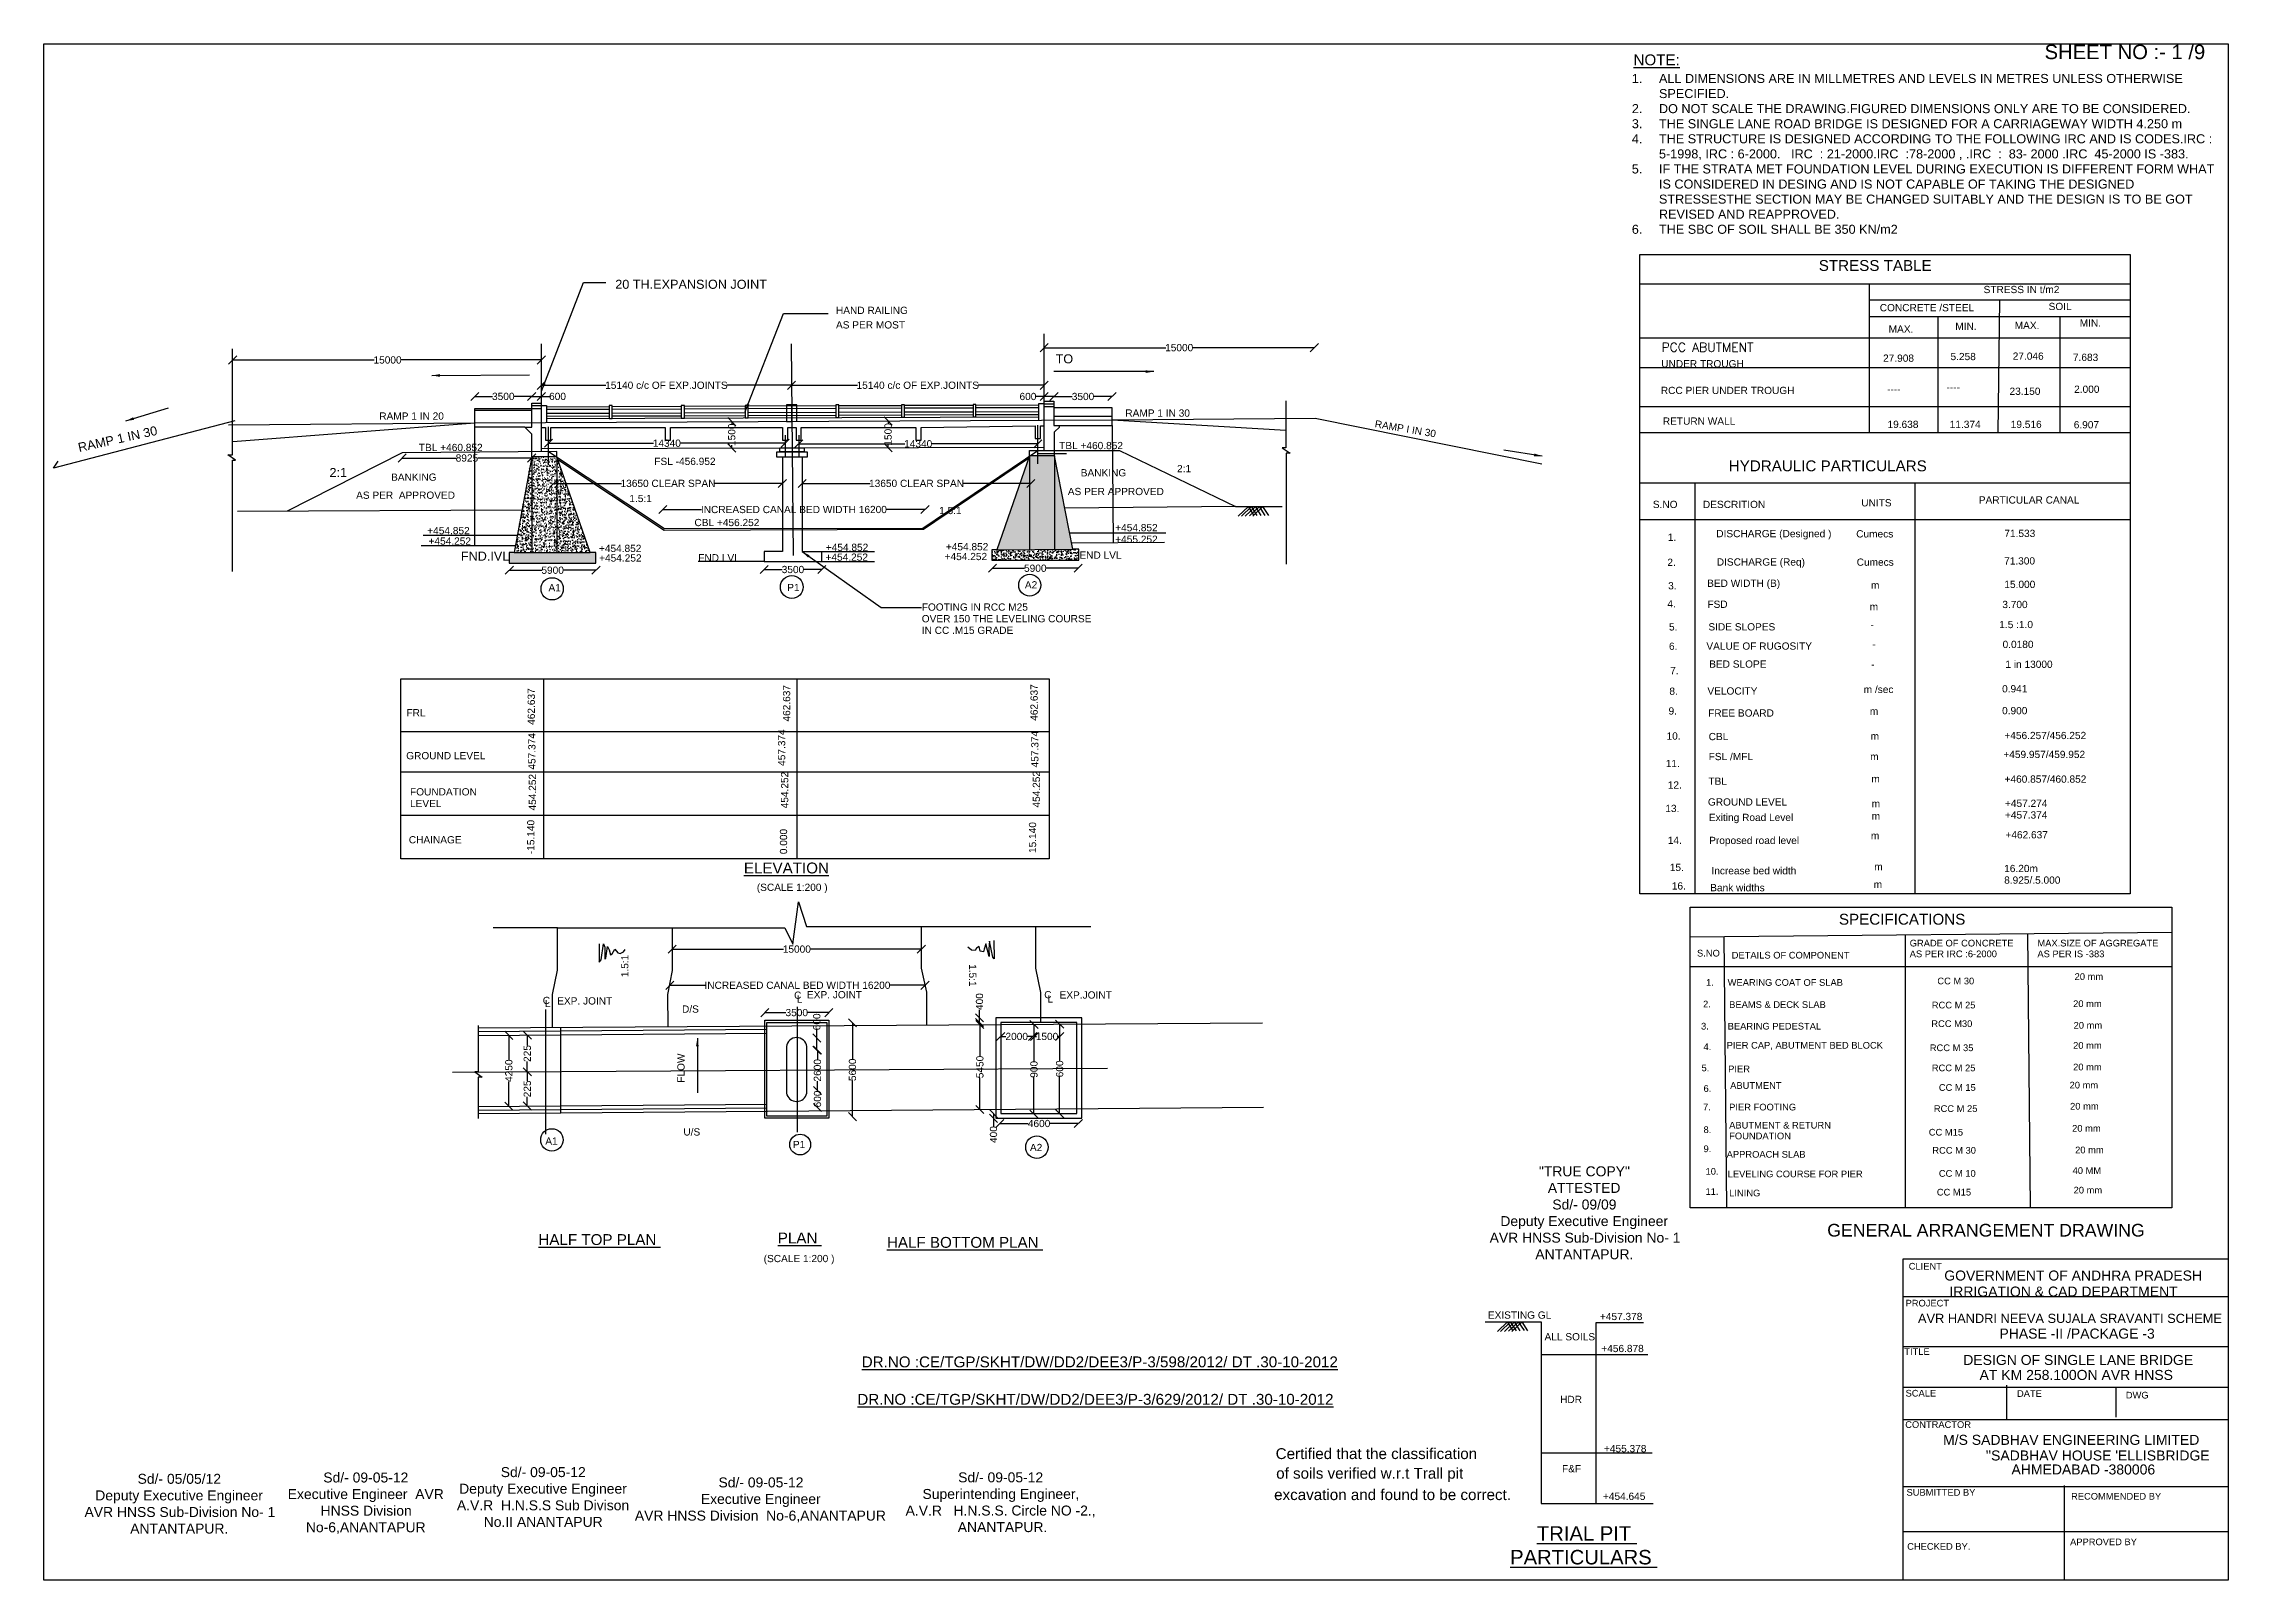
# Model space of a CAD drawing. Header units: millimetres. Extents: x 5124 to 2415838, y 2311 to 44151160.
# Drawn here: x 2295099 to 2415838, y 44066240 to 44151160 of the extents above.
import ezdxf

# ---------------------------------------------------------------- set-up
doc = ezdxf.new("R2010")
doc.units = ezdxf.units.MM
doc.header["$LTSCALE"] = 15
doc.header["$MEASUREMENT"] = 0
for name, color, linetype in [('DIMENSION', 7, 'Continuous'), ('DRAWING', 2, 'Continuous'), ('TEXT', 7, 'Continuous')]:
    doc.layers.add(name, color=color, linetype=linetype)
doc.styles.add('section', font='complex.shx', dxfattribs={"height": 500})
doc.styles.get("Standard").update_dxf_attribs({"font": 'arial.ttf', "height": 400})
doc.dimstyles.get("Standard").update_dxf_attribs({"dimtxt": 400, "dimasz": 450, "dimexe": 0.18, "dimexo": 0.0625, "dimgap": 0.09, "dimtad": 0, "dimdec": 0, "dimzin": 0, "dimdsep": 46, "dimtxsty": 'Standard', "dimblk": 'OBLIQUE', "dimcen": 0.09, "dimse1": 1, "dimse2": 1, "dimadec": 0, "dimazin": 0, "dimtfac": 1, "dimtdec": 0, "dimtofl": 0, "dimtmove": 0, "dimatfit": 3, "dimfxl": 1, "dimtolj": 1, "dimtzin": 0, "dimarcsym": 0})
pattern_1 = [(50, (0, 0), (358.6300913, -31.3760675), [37.5, -412.5]), (355, (0, 0), (-69.3756668, 376.096067), [30, -330]), (100.4514, (29.9, -2.6), (289.2546909, 344.719771), [31.870095, -350.571056]), (46.1842, (0, 100), (533.6205243, -82.759507), [56.25, -618.75]), (96.6356, (44.47, 93.1), (467.331353, 487.0589355), [47.805144, -525.8565]), (351.1842, (0, 100), (467.3309726, 487.0593005), [45, -495]), (21, (50, 75), (298.453526, -201.3094453), [37.5, -412.5]), (326, (50, 75), (121.657666, 362.5750225), [30, -330]), (71.4514, (74.87, 58.22), (420.1113143, 161.2652484), [31.870095, -350.571056]), (37.5, (0, 0), (6.07992766, 166.4469269), [0, -326, 0, -335, 0, -331.25]), (7.5, (0, 0), (131.5347687, 197.20585594), [0, -191, 0, -318.5, 0, -126.25]), (327.5, (-111.5, 0), (266.9112181, -11.27743587), [0, -125, 0, -390, 0, -517.5]), (317.5, (-161.5, 0), (291.5930847, 50.0524912), [0, -162.5, 0, -259, 0, -367.5])]

msp = doc.modelspace()

# ---------------------------------------------------------------- texts
at = {"layer": 'DIMENSION', "char_height": 550, "attachment_point": 1}
for s, insert, width in [('\\A1;\\pi2962.3;Sd/- 09-05-12\\P\\pi995.7;{\\C0;Executive Engineer  AVR \\P\\pi2812.1;HNSS Division  \\P\\pi1999.3;No-6,ANANTAPUR }', (2307589.9, 44072197.1), 10547.92), ('\\pi2962.3;Sd/- 09-05-12\\P\\pi664.24;{\\C0;Deputy Executive Engineer  \\P\\pi539.31;A.V.R  H.N.S.S Sub Divison \\P\\pi2020.7;No.II ANANTAPUR }', (2317396.7, 44072494.4), 10547.92), ('\\pi4733.7;Sd/- 09-05-12\\P\\pi2760.9;Superintending Engineer,\\P\\pi1828.2;A.V.R   H.N.S.S. Circle NO -2.,\\P\\pi4495.9; ANANTAPUR.', (2340906.9, 44072204.9), 14090.655), ('\\pi3004.7;Sd/- 05/05/12 \\P\\pi664.24;{\\C0;Deputy Executive Engineer  \\P\\pi71.095;AVR HNSS Sub-Division No- 1 \\P\\pi2596.6;ANTANTAPUR.}', (2297283.6, 44072124), 10547.92), ('\\pi4733.7;Sd/- 09-05-12\\P\\pi3760.3;{\\C0;Executive Engineer  \\P\\pi112.18;AVR HNSS Division  No-6,ANANTAPUR }', (2327658.9, 44071924.8), 14090.655)]:
    msp.add_mtext(s, dxfattribs=dict(at, insert=insert, width=width))
at = {"layer": 'TEXT', "color": 0}
for s, height, p in [('SHEET NO :- 1 /9 ', 800, (2405682.6, 44150306.5)), ('%%UNOTE:', 600, (2382963.9, 44149967.1)), ('STRESS TABLE ', 600, (2393203.5, 44138603.2)), ('20 TH.EXPANSION JOINT ', 500, (2326688.5, 44137614.5)), ('STRESS IN t/m2', 400, (2402312.5, 44137376.2)), ('HAND RAILING ', 400, (2338886.6, 44136225.1)), ('CONCRETE /STEEL ', 400, (2396574.7, 44136372.3)), ('SOIL', 400, (2405907, 44136439.2)), ('AS PER MOST ', 400, (2338886.6, 44135421.9)), ('MAX.', 400, (2397065.9, 44135189.9)), ('MIN.', 400, (2400749.7, 44135346.1)), ('MAX.', 400, (2404031.6, 44135390.7)), ('MIN.', 400, (2407626.1, 44135524.5)), ('TO ', 500, (2351024.5, 44133494)), ('27.908', 400, (2396757.6, 44133582.9)), ('5.258', 400, (2400486.1, 44133672.1)), ('27.046', 400, (2403924.3, 44133694.4)), ('7.683', 400, (2407250.9, 44133627.5)), ('UNDER TROUGH', 400, (2384496.3, 44133271.3)), ('RCC PIER UNDER TROUGH', 400, (2384473.9, 44131798.9)), ('----', 400, (2396980.9, 44131865.1)), ('----', 400, (2400262.8, 44131976.6)), ('23.150', 400, (2403745.7, 44131753.5)), ('2.000', 400, (2407317.9, 44131865.1)), ('RAMP 1 IN 20 ', 400, (2313646.5, 44130383.3)), ('RAMP 1 IN 30 ', 400, (2354878.2, 44130549.1)), ('RETURN WALL ', 400, (2384585.6, 44130103.4)), ('19.638', 400, (2397003.2, 44129924.2)), ('11.374', 400, (2400441.5, 44129924.2)), ('19.516', 400, (2403812.7, 44129924.2)), ('6.907', 400, (2407295.6, 44129901.9)), ('TBL +460.852', 400, (2315834.3, 44128647.5)), ('TBL +460.852', 400, (2351222.2, 44128752.5)), ('FSL -456.952', 400, (2328846.6, 44127879.8)), ('2:1', 400, (2357735.9, 44127480)), ('HYDRAULIC PARTICULARS ', 600, (2388229.2, 44127529.7)), ('2:1', 500, (2310893.4, 44127210.3)), ('BANKING ', 400, (2314297.4, 44127007.2)), ('AS PER APPROVED ', 400, (2351699.3, 44126213.1)), ('BANKING ', 400, (2352413.5, 44127248.1)), ('AS PER  APPROVED ', 400, (2312366.8, 44126009)), ('1.5:1', 400, (2327467.5, 44125826.4)), ('1.5:1', 400, (2344589.6, 44125162.7)), ('S.NO ', 400, (2384031.9, 44125499.6)), ('DESCRITION', 400, (2386800.4, 44125499.6)), ('UNITS ', 400, (2395552.2, 44125588.9)), ('PARTICULAR CANAL  ', 400, (2402049.1, 44125745)), ('+454.852', 400, (2316296.4, 44124050.4)), ('CBL +456.252', 400, (2331064.8, 44124498.8)), ('+454.852', 400, (2354319.9, 44124215.1)), ('DISCHARGE (Designed )', 400, (2387538.6, 44123884.6)), ('Cumecs ', 400, (2395272.1, 44123872.4)), ('71.533', 400, (2403461.3, 44123898.8)), ('+454.252', 400, (2316368.6, 44123474.5)), ('FND.IVL', 500, (2318156, 44122592.7)), ('+454.852', 400, (2325786.7, 44123068.1)), ('+454.252', 400, (2325795.8, 44122538.8)), ('FND LVL ', 400, (2331273.8, 44122550.6)), ('+454.252', 400, (2338309.3, 44122584.8)), ('+454.852', 400, (2338325.3, 44123126)), ('+454.252', 400, (2344893.6, 44122620.1)), ('+454.852', 400, (2344960.8, 44123162)), ('END LVL', 400, (2352340.7, 44122697.1)), ('+455.252', 400, (2354319.9, 44123572.5)), ('1.', 400, (2384857.8, 44123683.4)), ('2.', 400, (2384835.5, 44122300.3)), ('DISCHARGE (Req) ', 400, (2387566.6, 44122317.9)), ('Cumecs ', 400, (2395298.5, 44122309)), ('71.300', 400, (2403447.3, 44122377.7)), ('A1', 400, (2322997.4, 44120896.3)), ('P1', 400, (2336192.5, 44120909.5)), ('A2', 400, (2349326.1, 44121054.6)), ('3.', 400, (2384880.1, 44121006.3)), ('BED WIDTH (B)', 400, (2387034.6, 44121142.9)), ('m', 400, (2396089.6, 44121035.5)), ('15.000', 400, (2403461.3, 44121081.9)), ('OVER 150 THE LEVELING COURSE', 400, (2343627.4, 44119184.5)), ('FOOTING IN RCC M25', 400, (2343627.4, 44119827.1)), ('4.', 400, (2384835.5, 44120002.4)), ('FSD', 400, (2387048.6, 44119981.8)), ('m', 400, (2396019.8, 44119846.6)), ('3.700', 400, (2403348.6, 44119969.3)), ('IN CC .M15 GRADE  ', 400, (2343627.4, 44118541.9)), ('5.', 400, (2384924.8, 44118730.8)), ('SIDE SLOPES ', 400, (2387104.6, 44118734.1)), ('-', 400, (2396063.9, 44118841.7)), ('1.5 :1.0', 400, (2403179.8, 44118861.6)), ('0.0180', 400, (2403363.1, 44117763)), ('6.', 400, (2384924.8, 44117660)), ('VALUE OF RUGOSITY ', 400, (2386992.6, 44117671)), ('BED SLOPE ', 400, (2387146.6, 44116677.8)), ('-', 400, (2396160.5, 44117779)), ('1 in 13000', 400, (2403518.1, 44116664.4)), ('7.', 400, (2384991.9, 44116314.4)), ('m /sec', 400, (2395686.1, 44115273.3)), ('-', 400, (2396099, 44116663.6)), ('0.941', 400, (2403334.9, 44115312.3)), ('9.', 400, (2384902.6, 44114083.5)), ('8.', 400, (2384947.2, 44115176.6)), ('VELOCITY ', 400, (2387048.9, 44115188.7)), ('0.900', 400, (2403334.9, 44114101)), ('FRL', 400, (2315147.5, 44113987.4)), ('FREE BOARD ', 400, (2387090.9, 44113971.7)), ('m', 400, (2396028.7, 44114068)), ('10.', 400, (2384790.9, 44112700.3)), ('CBL', 400, (2387118.9, 44112670.8)), ('m', 400, (2396070.8, 44112691.5)), ('+459.957/459.952', 400, (2403404.5, 44111682.1)), ('+456.257/456.252', 400, (2403461.8, 44112729.3)), ('GROUND LEVEL ', 400, (2315134.3, 44111613.4)), ('11.', 400, (2384746.3, 44111183.3)), ('FSL /MFL', 400, (2387118.9, 44111565.7)), ('m', 400, (2396042.7, 44111567.9)), ('FOUNDATION ', 400, (2315344.4, 44109615.3)), ('12.', 400, (2384857.9, 44109992.3)), ('TBL', 400, (2387104.8, 44110202.2)), ('m', 400, (2396113, 44110331.8)), ('+460.857/460.852', 400, (2403472.7, 44110319.5)), ('LEVEL ', 400, (2315344.4, 44108972.7)), ('13.', 400, (2384723.9, 44108698.4)), ('GROUND LEVEL ', 400, (2387076.8, 44109055.2)), ('Exiting Road Level ', 400, (2387132.8, 44108201.9)), ('m', 400, (2396127.2, 44108963.3)), ('m', 400, (2396127.2, 44108275.1)), ('+457.274', 400, (2403495.4, 44108979.6)), ('+457.374', 400, (2403495.4, 44108337)), ('CHAINAGE ', 400, (2315278.8, 44106965.8)), ('14.', 400, (2384857.9, 44106936)), ('Proposed road level', 400, (2387146.8, 44106928.9)), ('m', 400, (2396085, 44107193.5)), ('+462.637', 400, (2403519.6, 44107241.6)), ('%%UELEVATION%%U ', 600, (2333795.5, 44105306.1)), ('15.', 400, (2384969.5, 44105441.3)), ('16.', 400, (2385081.1, 44104415.1)), ('Increase bed width ', 400, (2387272.8, 44105256.9)), ('m', 400, (2396239.6, 44104496.7)), ('m', 400, (2396267.7, 44105479.9)), ('8.925/.5.000', 400, (2403451.4, 44104736.8)), ('16.20m', 400, (2403451.4, 44105379.4)), ('(SCALE 1:200 )', 400, (2334512.2, 44104338)), ('Bank widths ', 400, (2387202.8, 44104319.7)), ('SPECIFICATIONS ', 600, (2394317.8, 44102474.1)), ('GRADE OF CONCRETE ', 369.731, (2398229, 44101269.1)), ('MAX.SIZE OF AGGREGATE ', 369.731, (2405287.6, 44101269.1)), ('S.NO', 369.73, (2386473.9, 44100713.6)), ('DETAILS OF COMPONENT ', 369.731, (2388391.4, 44100602.5)), ('AS PER IRC :6-2000', 369.731, (2398229, 44100675.2)), ('AS PER IS -383', 369.731, (2405287.6, 44100675.2)), ('C', 400, (2336570.9, 44098377)), ('EXP. JOINT ', 400, (2337284, 44098403.8)), ('C', 400, (2350396.5, 44098404.7)), ('EXP.JOINT ', 400, (2351243.6, 44098387.8)), ('1.', 369.73, (2386973.8, 44099094.8)), ('WEARING COAT OF SLAB ', 369.731, (2388168.8, 44099094.8)), ('CC M 30 ', 369.73, (2399757.1, 44099178.1)), ('20 mm ', 369.73, (2407343.6, 44099420.9)), ('C', 400, (2322678.4, 44098086.5)), ('L', 400, (2322803.5, 44097919.7)), ('EXP. JOINT ', 400, (2323479.4, 44098061.5)), ('D/S ', 400, (2330378.2, 44097609.6)), ('L', 400, (2336719, 44098161.8)), ('L', 400, (2350574.4, 44098167.7)), ('2.', 369.73, (2386807.1, 44097900.5)), ('BEAMS & DECK SLAB ', 369.731, (2388252.1, 44097872.8)), ('RCC M 25', 369.73, (2399451.4, 44097845)), ('20 mm ', 369.73, (2407260.2, 44097921.1)), ('3.', 369.73, (2386695.9, 44096678.5)), ('BEARING PEDESTAL ', 369.731, (2388168.8, 44096678.5)), ('RCC M30 ', 369.73, (2399423.7, 44096817.4)), ('20 mm ', 369.73, (2407288, 44096726.8)), ('4.', 369.73, (2386834.9, 44095539.8)), ('PIER CAP, ABUTMENT BED BLOCK ', 369.731, (2388113.2, 44095623.1)), ('RCC M 35', 369.73, (2399340.3, 44095484.2)), ('20 mm ', 369.73, (2407260.2, 44095615.9)), ('5.', 369.73, (2386723.7, 44094373.3)), ('PIER ', 369.73, (2388196.6, 44094317.8)), ('RCC M 25', 369.73, (2399451.4, 44094373.3)), ('20 mm ', 369.73, (2407260.2, 44094421.6)), ('6.', 369.73, (2386834.9, 44093234.6)), ('ABUTMENT ', 369.73, (2388307.8, 44093401.2)), ('CC M 15 ', 369.73, (2399840.5, 44093290.2)), ('20 mm ', 369.73, (2407065.7, 44093421.8)), ('7.', 369.73, (2386807.1, 44092207)), ('ABUTMENT & RETURN ', 369.731, (2388252.1, 44091207.1)), ('PIER FOOTING ', 369.731, (2388252.1, 44092207)), ('RCC M 25', 369.73, (2399562.6, 44092123.7)), ('20 mm ', 369.73, (2407093.5, 44092255.3)), ('A1', 400, (2322822.1, 44090317.1)), ('U/S ', 400, (2330452.9, 44090820)), ('P1', 400, (2336505.9, 44090126.8)), ('A2', 400, (2349606.7, 44089959)), ('8.', 369.73, (2386834.9, 44090957.2)), ('FOUNDATION ', 369.731, (2388252.1, 44090613.2)), ('CC M15', 369.73, (2399284.7, 44090818.3)), ('20 mm ', 369.73, (2407204.6, 44091033.3)), ('9.', 369.73, (2386834.9, 44089901.8)), ('APPROACH SLAB ', 369.731, (2388113.2, 44089596.3)), ('RCC M 30', 369.73, (2399479.2, 44089818.5)), ('20 mm ', 369.73, (2407371.4, 44089839)), ('10.', 369.73, (2386946, 44088652)), ('11.', 369.73, (2386946, 44087541.1)), ('LEVELING COURSE FOR PIER ', 369.731, (2388168.8, 44088513.1)), ('CC M 10', 369.73, (2399840.5, 44088540.9)), ('40 MM ', 369.73, (2407232.4, 44088700.3)), ('20 mm ', 369.73, (2407288, 44087617.1)), ('LINING ', 369.73, (2388252.1, 44087457.7)), ('CC M15', 369.73, (2399729.2, 44087506)), ('GENERAL ARRANGEMENT DRAWING ', 700, (2393671.2, 44085237.9)), ('%%UHALF TOP PLAN ', 600, (2322439.4, 44084770.3)), ('%%UPLAN ', 600, (2335671, 44084858.5)), ('%%UHALF BOTTOM PLAN ', 600, (2341703.9, 44084616.1)), ('(SCALE 1:200 )', 400, (2334889.6, 44083822.8)), ('CLIENT ', 368.69, (2398175.2, 44083412.8)), ('GOVERNMENT OF ANDHRA PRADESH ', 553.029, (2400140.7, 44082807)), ('IRRIGATION & CAD DEPARTMENT ', 553.029, (2400422.2, 44081920.8)), ('EXISTING GL', 400, (2374915.1, 44080698.9)), ('+457.378', 400, (2381107.9, 44080620.8)), ('PROJECT ', 368.69, (2398002, 44081373)), ('AVR HANDRI NEEVA SUJALA SRAVANTI SCHEME ', 506.943, (2398686.2, 44080463.1)), ('ALL SOILS ', 400, (2378046.6, 44079499.9)), ('PHASE -II /PACKAGE -3', 553.029, (2403187.9, 44079599.3)), ('%%UDR.NO :CE/TGP/SKHT/DW/DD2/DEE3/P-3/598/2012/ DT .30-10-2012', 600, (2340309.5, 44078010.4)), ('+456.878', 400, (2381185.4, 44078851.3)), ('TITLE ', 368.69, (2397929.9, 44078699.5)), ('DESIGN OF SINGLE LANE BRIDGE ', 553.029, (2401189.2, 44078141.6)), ('AT KM 258.100ON AVR HNSS', 553.029, (2402089.5, 44077313.8)), ('%%UDR.NO :CE/TGP/SKHT/DW/DD2/DEE3/P-3/629/2012/ DT .30-10-2012', 600, (2340067.9, 44075942.7)), ('HDR ', 400, (2378906.6, 44076039.6)), ('SCALE ', 368.69, (2398002, 44076396)), ('DATE ', 368.69, (2404160.2, 44076378)), ('DWG', 368.69, (2410174.5, 44076288)), ('CONTRACTOR', 368.69, (2397983.6, 44074662)), ('Certified that the classification ', 600, (2363187.9, 44072940.2)), ('+455.378', 400, (2381332.7, 44073318.9)), ('M/S SADBHAV ENGINEERING LIMITED ', 553.029, (2400072.4, 44073726.3)), ("''SADBHAV HOUSE 'ELLISBRIDGE ", 553.029, (2402431.2, 44072862.4)), ('of soils verified w.r.t Trall pit ', 600, (2363215.8, 44071855.2)), ('F&F ', 400, (2379015.5, 44072208.3)), ('AHMEDABAD -380006', 553.029, (2403853.7, 44072088.6)), ('excavation and found to be correct.', 600, (2363102.7, 44070673.9)), ('+454.645', 400, (2381275, 44070684)), ('SUBMITTED BY ', 368.686, (2398055.5, 44070915.5)), ('RECOMMENDED BY', 368.686, (2407148.9, 44070699.6)), ('%%UTRIAL PIT ', 800, (2377624.1, 44068431.8)), ('%%UPARTICULARS ', 800, (2376145.9, 44067119.1)), ('CHECKED BY.', 368.686, (2398091.6, 44067928.2)), ('APPROVED BY ', 368.686, (2407094.8, 44068180.1))]:
    msp.add_text(s, height=height, dxfattribs=at).set_placement(p)
at = {"layer": 'TEXT', "color": 0, "style": 'section'}
msp.add_text('PCC ABUTMENT ', height=500, dxfattribs=at).set_placement((2384511.9, 44134135.3))
at = {"layer": 'TEXT', "color": 0}
for s, height, rotation, p in [('RAMP I IN 30 ', 400, 350.42449, (2368641.5, 44129967.6)), ('RAMP 1 IN 30', 500, 12.47812, (2297060, 44128590.4)), ('462.637', 400, 90, (2336355.9, 44113697.7)), ('462.637', 400, 90, (2350034.8, 44113741.1)), ('462.637', 400, 90, (2322246, 44113517.1)), ('457.374', 400, 90, (2322279.2, 44111042.3)), ('457.374', 400, 90, (2336081.1, 44111247.8)), ('457.374', 400, 90, (2350077.1, 44111164.5)), ('454.252', 400, 90, (2336250.2, 44108903.5)), ('454.252', 400, 90, (2350161.7, 44108947)), ('454.252', 400, 90, (2322309.8, 44108784.6)), ('-15.140', 400, 90, (2322218.7, 44106371)), ('0.000', 400, 90, (2336186.8, 44106369.1)), ('15.140', 400, 90, (2349950.3, 44106433.7)), ('1.5:1', 400, 90, (2327414.9, 44099569.9)), ('1.5:1', 400, 270, (2346242.9, 44100293.5)), ('FLOW ', 400, 90, (2330519.2, 44093738.3))]:
    msp.add_text(s, height=height, rotation=rotation, dxfattribs=at).set_placement(p)
at = {"layer": 'TEXT', "color": 0, "insert": (2382371.7, 44149488.8), "char_height": 500, "attachment_point": 1}
msp.add_mtext_dynamic_manual_height_columns('\\pi-1500,l2000,t2000;1.^IALL DIMENSIONS ARE IN MILLMETRES AND LEVELS IN METRES UNLESS OTHERWISE SPECIFIED.\\P2.^IDO NOT SCALE THE DRAWING.FIGURED DIMENSIONS ONLY ARE TO BE CONSIDERED.\\P3.^ITHE SINGLE LANE ROAD BRIDGE IS DESIGNED FOR A CARRIAGEWAY WIDTH 4.250 m\\P4.^ITHE STRUCTURE IS DESIGNED ACCORDING TO THE FOLLOWING IRC AND IS CODES.IRC : 5-1998, IRC : 6-2000.   IRC  : 21-2000.IRC  :78-2000 , .IRC  :  83- 2000 .IRC  45-2000 IS -383.\\P5.^IIF THE STRATA MET FOUNDATION LEVEL DURING EXECUTION IS DIFFERENT FORM WHAT IS CONSIDERED IN DESING AND IS NOT CAPABLE OF TAKING THE DESIGNED STRESSESTHE SECTION MAY BE CHANGED SUITABLY AND THE DESIGN IS TO BE GOT REVISED AND REAPPROVED.\\P6.^ITHE SBC OF SOIL SHALL BE 350 KN/m2', width=32688.943, gutter_width=2000, heights=[0], dxfattribs=at)
at = {"layer": 'TEXT', "color": 0, "insert": (2374942, 44089117.9), "char_height": 550, "width": 10547.92, "attachment_point": 1}
msp.add_mtext('\\pi2795.6;"TRUE COPY" \\P\\pi3288;ATTESTED  \\P\\pi3535.4;Sd/- 09/09\\P\\pi664.24;Deputy Executive Engineer  \\P\\pi71.095;AVR HNSS Sub-Division No- 1 \\P\\pi2596.6;ANTANTAPUR.', dxfattribs=at)

# ---------------------------------------------------------------- blocks, each defined once
blk = doc.blocks.new('_Oblique')
at = {"color": 0, "linetype": 'ByBlock', "lineweight": -2}
blk.add_line((-0.5, -0.5), (0.5, 0.5), dxfattribs=at)
blk = doc.blocks.new('*D5')
at = {"layer": 'Defpoints', "color": 0, "transparency": 16777216}
for p in [(2305541, 44133350), (2322605, 44133680), (2322605, 44133350)]:
    blk.add_point(p, dxfattribs=at)
at = {"layer": 'DIMENSION', "color": 0, "lineweight": -2, "transparency": 16777216}
for p, q in [((2305541, 44133680), (2313369, 44133680)), ((2322605, 44133680), (2314836, 44133680))]:
    blk.add_line(p, q, dxfattribs=at)
at = {"layer": 'DIMENSION', "color": 0, "lineweight": -2, "transparency": 16777216, "xscale": 450, "yscale": 450, "zscale": 450, "rotation": 180}
blk.add_blockref('_Oblique', (2305541, 44133680), dxfattribs=at)
at = {"layer": 'DIMENSION', "color": 0, "lineweight": -2, "transparency": 16777216, "xscale": 450, "yscale": 450, "zscale": 450}
blk.add_blockref('_Oblique', (2322605, 44133680), dxfattribs=at)
at = {"layer": 'DIMENSION', "color": 0, "transparency": 16777216, "insert": (2314103, 44133680), "char_height": 400, "attachment_point": 5}
blk.add_mtext('\\A1;15000', dxfattribs=at)
blk = doc.blocks.new('*D6')
at = {"layer": 'Defpoints', "color": 0, "transparency": 16777216}
for p in [(2336427, 44132283), (2336427, 44132260), (2322605, 44131161)]:
    blk.add_point(p, dxfattribs=at)
at = {"layer": 'DIMENSION', "color": 0, "lineweight": -2, "transparency": 16777216}
for p, q in [((2322605, 44132283), (2326176, 44132283)), ((2336427, 44132283), (2332856, 44132283))]:
    blk.add_line(p, q, dxfattribs=at)
at = {"layer": 'DIMENSION', "color": 0, "lineweight": -2, "transparency": 16777216, "xscale": 450, "yscale": 450, "zscale": 450, "rotation": 180}
blk.add_blockref('_Oblique', (2322605, 44132283), dxfattribs=at)
at = {"layer": 'DIMENSION', "color": 0, "lineweight": -2, "transparency": 16777216, "xscale": 450, "yscale": 450, "zscale": 450}
blk.add_blockref('_Oblique', (2336427, 44132283), dxfattribs=at)
at = {"layer": 'DIMENSION', "color": 0, "transparency": 16777216, "insert": (2329516, 44132283), "char_height": 400, "attachment_point": 5}
blk.add_mtext('\\A1;15140 c/c OF EXP.JOINTS', dxfattribs=at)
blk = doc.blocks.new('*D7')
at = {"layer": 'Defpoints', "color": 0, "transparency": 16777216}
for p in [(2336427, 44132260), (2350389, 44132283), (2350389, 44132260)]:
    blk.add_point(p, dxfattribs=at)
at = {"layer": 'DIMENSION', "color": 0, "lineweight": -2, "transparency": 16777216}
for p, q in [((2336427, 44132283), (2340068, 44132283)), ((2350389, 44132283), (2346748, 44132283))]:
    blk.add_line(p, q, dxfattribs=at)
at = {"layer": 'DIMENSION', "color": 0, "lineweight": -2, "transparency": 16777216, "xscale": 450, "yscale": 450, "zscale": 450, "rotation": 180}
blk.add_blockref('_Oblique', (2336427, 44132283), dxfattribs=at)
at = {"layer": 'DIMENSION', "color": 0, "lineweight": -2, "transparency": 16777216, "xscale": 450, "yscale": 450, "zscale": 450}
blk.add_blockref('_Oblique', (2350389, 44132283), dxfattribs=at)
at = {"layer": 'DIMENSION', "color": 0, "transparency": 16777216, "insert": (2343408, 44132283), "char_height": 400, "attachment_point": 5}
blk.add_mtext('\\A1;15140 c/c OF EXP.JOINTS', dxfattribs=at)
blk = doc.blocks.new('*D8')
at = {"layer": 'Defpoints', "color": 0, "transparency": 16777216}
for p in [(2350389, 44134421), (2365321, 44134421), (2365321, 44134361)]:
    blk.add_point(p, dxfattribs=at)
at = {"layer": 'DIMENSION', "color": 0, "lineweight": -2, "transparency": 16777216}
for p, q in [((2350389, 44134361), (2357122, 44134361)), ((2365321, 44134361), (2358588, 44134361))]:
    blk.add_line(p, q, dxfattribs=at)
at = {"layer": 'DIMENSION', "color": 0, "lineweight": -2, "transparency": 16777216, "xscale": 450, "yscale": 450, "zscale": 450, "rotation": 180}
blk.add_blockref('_Oblique', (2350389, 44134361), dxfattribs=at)
at = {"layer": 'DIMENSION', "color": 0, "lineweight": -2, "transparency": 16777216, "xscale": 450, "yscale": 450, "zscale": 450}
blk.add_blockref('_Oblique', (2365321, 44134361), dxfattribs=at)
at = {"layer": 'DIMENSION', "color": 0, "transparency": 16777216, "insert": (2357855, 44134361), "char_height": 400, "attachment_point": 5}
blk.add_mtext('\\A1;15000', dxfattribs=at)
blk = doc.blocks.new('*D9')
at = {"layer": 'Defpoints', "color": 0, "transparency": 16777216}
for p in [(2314912, 44128555), (2322069, 44128609), (2322069, 44128262)]:
    blk.add_point(p, dxfattribs=at)
at = {"layer": 'DIMENSION', "color": 0, "lineweight": -2, "transparency": 16777216}
for p, q in [((2314912, 44128262), (2317891, 44128262)), ((2322069, 44128262), (2319089, 44128262))]:
    blk.add_line(p, q, dxfattribs=at)
at = {"layer": 'DIMENSION', "color": 0, "lineweight": -2, "transparency": 16777216, "xscale": 450, "yscale": 450, "zscale": 450, "rotation": 180}
blk.add_blockref('_Oblique', (2314912, 44128262), dxfattribs=at)
at = {"layer": 'DIMENSION', "color": 0, "lineweight": -2, "transparency": 16777216, "xscale": 450, "yscale": 450, "zscale": 450}
blk.add_blockref('_Oblique', (2322069, 44128262), dxfattribs=at)
at = {"layer": 'DIMENSION', "color": 0, "transparency": 16777216, "insert": (2318490, 44128262), "char_height": 400, "attachment_point": 5}
blk.add_mtext('\\A1;8925', dxfattribs=at)
blk = doc.blocks.new('*D10')
at = {"layer": 'Defpoints', "color": 0, "transparency": 16777216}
for p in [(2322998, 44128987), (2336078, 44129081), (2336078, 44128987)]:
    blk.add_point(p, dxfattribs=at)
at = {"layer": 'DIMENSION', "color": 0, "lineweight": -2, "transparency": 16777216}
for p, q in [((2322998, 44129081), (2328805, 44129081)), ((2336078, 44129081), (2330271, 44129081))]:
    blk.add_line(p, q, dxfattribs=at)
at = {"layer": 'DIMENSION', "color": 0, "lineweight": -2, "transparency": 16777216, "xscale": 450, "yscale": 450, "zscale": 450, "rotation": 180}
blk.add_blockref('_Oblique', (2322998, 44129081), dxfattribs=at)
at = {"layer": 'DIMENSION', "color": 0, "lineweight": -2, "transparency": 16777216, "xscale": 450, "yscale": 450, "zscale": 450}
blk.add_blockref('_Oblique', (2336078, 44129081), dxfattribs=at)
at = {"layer": 'DIMENSION', "color": 0, "transparency": 16777216, "insert": (2329538, 44129081), "char_height": 400, "attachment_point": 5}
blk.add_mtext('\\A1;14340', dxfattribs=at)
blk = doc.blocks.new('*D11')
at = {"layer": 'Defpoints', "color": 0, "transparency": 16777216}
for p in [(2333126, 44130274), (2333262, 44130274), (2333268, 44128819)]:
    blk.add_point(p, dxfattribs=at)
at = {"layer": 'DIMENSION', "color": 0, "lineweight": -2, "transparency": 16777216}
for p, q in [((2333126, 44130274), (2333126, 44130125)), ((2333126, 44128819), (2333126, 44128969))]:
    blk.add_line(p, q, dxfattribs=at)
at = {"layer": 'DIMENSION', "color": 0, "lineweight": -2, "transparency": 16777216, "xscale": 450, "yscale": 450, "zscale": 450}
for p, rotation in [((2333126, 44130274), 90), ((2333126, 44128819), 270)]:
    blk.add_blockref('_Oblique', p, dxfattribs=dict(at, rotation=rotation))
at = {"layer": 'DIMENSION', "color": 0, "transparency": 16777216, "insert": (2333126, 44129547), "char_height": 400, "attachment_point": 5, "rotation": 90}
blk.add_mtext('\\A1;1500', dxfattribs=at)
blk = doc.blocks.new('*D12')
at = {"layer": 'Defpoints', "color": 0, "transparency": 16777216}
for p in [(2336826, 44129049), (2350038, 44129049), (2350038, 44129049)]:
    blk.add_point(p, dxfattribs=at)
at = {"layer": 'DIMENSION', "color": 0, "lineweight": -2, "transparency": 16777216}
for p, q in [((2336826, 44129049), (2342699, 44129049)), ((2350038, 44129049), (2344165, 44129049))]:
    blk.add_line(p, q, dxfattribs=at)
at = {"layer": 'DIMENSION', "color": 0, "lineweight": -2, "transparency": 16777216, "xscale": 450, "yscale": 450, "zscale": 450, "rotation": 180}
blk.add_blockref('_Oblique', (2336826, 44129049), dxfattribs=at)
at = {"layer": 'DIMENSION', "color": 0, "lineweight": -2, "transparency": 16777216, "xscale": 450, "yscale": 450, "zscale": 450}
blk.add_blockref('_Oblique', (2350038, 44129049), dxfattribs=at)
at = {"layer": 'DIMENSION', "color": 0, "transparency": 16777216, "insert": (2343432, 44129049), "char_height": 400, "attachment_point": 5}
blk.add_mtext('\\A1;14340', dxfattribs=at)
blk = doc.blocks.new('*D13')
at = {"layer": 'Defpoints', "color": 0, "transparency": 16777216}
for p in [(2339768, 44130305), (2341767, 44130305), (2339775, 44128834)]:
    blk.add_point(p, dxfattribs=at)
at = {"layer": 'DIMENSION', "color": 0, "lineweight": -2, "transparency": 16777216}
for p, q in [((2341767, 44130305), (2341767, 44130148)), ((2341767, 44128834), (2341767, 44128992))]:
    blk.add_line(p, q, dxfattribs=at)
at = {"layer": 'DIMENSION', "color": 0, "lineweight": -2, "transparency": 16777216, "xscale": 450, "yscale": 450, "zscale": 450}
for p, rotation in [((2341767, 44130305), 90), ((2341767, 44128834), 270)]:
    blk.add_blockref('_Oblique', p, dxfattribs=dict(at, rotation=rotation))
at = {"layer": 'DIMENSION', "color": 0, "transparency": 16777216, "insert": (2341767, 44129570), "char_height": 400, "attachment_point": 5, "rotation": 90}
blk.add_mtext('\\A1;1500', dxfattribs=at)
blk = doc.blocks.new('*D14')
at = {"layer": 'Defpoints', "color": 0, "transparency": 16777216}
for p in [(2323283, 44126872), (2335924, 44126872), (2335924, 44126860)]:
    blk.add_point(p, dxfattribs=at)
at = {"layer": 'DIMENSION', "color": 0, "lineweight": -2, "transparency": 16777216}
for p, q in [((2323283, 44126860), (2327032, 44126860)), ((2335924, 44126860), (2332175, 44126860))]:
    blk.add_line(p, q, dxfattribs=at)
at = {"layer": 'DIMENSION', "color": 0, "lineweight": -2, "transparency": 16777216, "xscale": 450, "yscale": 450, "zscale": 450, "rotation": 180}
blk.add_blockref('_Oblique', (2323283, 44126860), dxfattribs=at)
at = {"layer": 'DIMENSION', "color": 0, "lineweight": -2, "transparency": 16777216, "xscale": 450, "yscale": 450, "zscale": 450}
blk.add_blockref('_Oblique', (2335924, 44126860), dxfattribs=at)
at = {"layer": 'DIMENSION', "color": 0, "transparency": 16777216, "insert": (2329604, 44126860), "char_height": 400, "attachment_point": 5}
blk.add_mtext('\\A1;13650 CLEAR SPAN', dxfattribs=at)
blk = doc.blocks.new('*D15')
at = {"layer": 'Defpoints', "color": 0, "transparency": 16777216}
for p in [(2337019, 44126872), (2349660, 44126872), (2349660, 44126860)]:
    blk.add_point(p, dxfattribs=at)
at = {"layer": 'DIMENSION', "color": 0, "lineweight": -2, "transparency": 16777216}
for p, q in [((2337019, 44126860), (2340768, 44126860)), ((2349660, 44126860), (2345911, 44126860))]:
    blk.add_line(p, q, dxfattribs=at)
at = {"layer": 'DIMENSION', "color": 0, "lineweight": -2, "transparency": 16777216, "xscale": 450, "yscale": 450, "zscale": 450, "rotation": 180}
blk.add_blockref('_Oblique', (2337019, 44126860), dxfattribs=at)
at = {"layer": 'DIMENSION', "color": 0, "lineweight": -2, "transparency": 16777216, "xscale": 450, "yscale": 450, "zscale": 450}
blk.add_blockref('_Oblique', (2349660, 44126860), dxfattribs=at)
at = {"layer": 'DIMENSION', "color": 0, "transparency": 16777216, "insert": (2343339, 44126860), "char_height": 400, "attachment_point": 5}
blk.add_mtext('\\A1;13650 CLEAR SPAN', dxfattribs=at)
blk = doc.blocks.new('*D16')
at = {"layer": 'Defpoints', "color": 0, "transparency": 16777216}
for p in [(2343808, 44125415), (2329313, 44125175), (2343808, 44125175)]:
    blk.add_point(p, dxfattribs=at)
at = {"layer": 'DIMENSION', "color": 0, "lineweight": -2, "transparency": 16777216}
for p, q in [((2329313, 44125415), (2331461, 44125415)), ((2343808, 44125415), (2341661, 44125415))]:
    blk.add_line(p, q, dxfattribs=at)
at = {"layer": 'DIMENSION', "color": 0, "lineweight": -2, "transparency": 16777216, "xscale": 450, "yscale": 450, "zscale": 450, "rotation": 180}
blk.add_blockref('_Oblique', (2329313, 44125415), dxfattribs=at)
at = {"layer": 'DIMENSION', "color": 0, "lineweight": -2, "transparency": 16777216, "xscale": 450, "yscale": 450, "zscale": 450}
blk.add_blockref('_Oblique', (2343808, 44125415), dxfattribs=at)
at = {"layer": 'DIMENSION', "color": 0, "transparency": 16777216, "insert": (2336561, 44125415), "char_height": 400, "attachment_point": 5}
blk.add_mtext('\\A1;INCREASED CANAL BED WIDTH 16200', dxfattribs=at)
blk = doc.blocks.new('*D17')
at = {"layer": 'Defpoints', "color": 0, "transparency": 16777216}
for p in [(2334913, 44122551), (2338106, 44122551), (2338106, 44122099)]:
    blk.add_point(p, dxfattribs=at)
at = {"layer": 'DIMENSION', "color": 0, "lineweight": -2, "transparency": 16777216}
for p, q in [((2334913, 44122099), (2335913, 44122099)), ((2338106, 44122099), (2337106, 44122099))]:
    blk.add_line(p, q, dxfattribs=at)
at = {"layer": 'DIMENSION', "color": 0, "lineweight": -2, "transparency": 16777216, "xscale": 450, "yscale": 450, "zscale": 450, "rotation": 180}
blk.add_blockref('_Oblique', (2334913, 44122099), dxfattribs=at)
at = {"layer": 'DIMENSION', "color": 0, "lineweight": -2, "transparency": 16777216, "xscale": 450, "yscale": 450, "zscale": 450}
blk.add_blockref('_Oblique', (2338106, 44122099), dxfattribs=at)
at = {"layer": 'DIMENSION', "color": 0, "transparency": 16777216, "insert": (2336509, 44122099), "char_height": 400, "attachment_point": 5}
blk.add_mtext('\\A1;3500', dxfattribs=at)
blk = doc.blocks.new('*D18')
at = {"layer": 'Defpoints', "color": 0, "transparency": 16777216}
for p in [(2347534, 44122230), (2352270, 44122230), (2352270, 44122171)]:
    blk.add_point(p, dxfattribs=at)
at = {"layer": 'DIMENSION', "color": 0, "lineweight": -2, "transparency": 16777216}
for p, q in [((2347534, 44122171), (2349305, 44122171)), ((2352270, 44122171), (2350499, 44122171))]:
    blk.add_line(p, q, dxfattribs=at)
at = {"layer": 'DIMENSION', "color": 0, "lineweight": -2, "transparency": 16777216, "xscale": 450, "yscale": 450, "zscale": 450, "rotation": 180}
blk.add_blockref('_Oblique', (2347534, 44122171), dxfattribs=at)
at = {"layer": 'DIMENSION', "color": 0, "lineweight": -2, "transparency": 16777216, "xscale": 450, "yscale": 450, "zscale": 450}
blk.add_blockref('_Oblique', (2352270, 44122171), dxfattribs=at)
at = {"layer": 'DIMENSION', "color": 0, "transparency": 16777216, "insert": (2349902, 44122171), "char_height": 400, "attachment_point": 5}
blk.add_mtext('\\A1;5900', dxfattribs=at)
blk = doc.blocks.new('*D19')
at = {"layer": 'Defpoints', "color": 0, "transparency": 16777216}
for p in [(2329838, 44101122), (2343608, 44101122), (2343608, 44101122)]:
    blk.add_point(p, dxfattribs=at)
at = {"layer": 'DIMENSION', "color": 0, "lineweight": -2, "transparency": 16777216}
for p, q in [((2329838, 44101122), (2335990, 44101122)), ((2343608, 44101122), (2337456, 44101122))]:
    blk.add_line(p, q, dxfattribs=at)
at = {"layer": 'DIMENSION', "color": 0, "lineweight": -2, "transparency": 16777216, "xscale": 450, "yscale": 450, "zscale": 450, "rotation": 180}
blk.add_blockref('_Oblique', (2329838, 44101122), dxfattribs=at)
at = {"layer": 'DIMENSION', "color": 0, "lineweight": -2, "transparency": 16777216, "xscale": 450, "yscale": 450, "zscale": 450}
blk.add_blockref('_Oblique', (2343608, 44101122), dxfattribs=at)
at = {"layer": 'DIMENSION', "color": 0, "transparency": 16777216, "insert": (2336723, 44101122), "char_height": 400, "attachment_point": 5}
blk.add_mtext('\\A1;15000', dxfattribs=at)
blk = doc.blocks.new('*D20')
at = {"layer": 'Defpoints', "color": 0, "transparency": 16777216}
for p in [(2329709, 44099277), (2343805, 44099184), (2343805, 44099124)]:
    blk.add_point(p, dxfattribs=at)
at = {"layer": 'DIMENSION', "color": 0, "lineweight": -2, "transparency": 16777216}
for p, q in [((2329709, 44099124), (2331657, 44099124)), ((2343805, 44099124), (2341857, 44099124))]:
    blk.add_line(p, q, dxfattribs=at)
at = {"layer": 'DIMENSION', "color": 0, "lineweight": -2, "transparency": 16777216, "xscale": 450, "yscale": 450, "zscale": 450, "rotation": 180}
blk.add_blockref('_Oblique', (2329709, 44099124), dxfattribs=at)
at = {"layer": 'DIMENSION', "color": 0, "lineweight": -2, "transparency": 16777216, "xscale": 450, "yscale": 450, "zscale": 450}
blk.add_blockref('_Oblique', (2343805, 44099124), dxfattribs=at)
at = {"layer": 'DIMENSION', "color": 0, "transparency": 16777216, "insert": (2336757, 44099124), "char_height": 400, "attachment_point": 5}
blk.add_mtext('\\A1;INCREASED CANAL BED WIDTH 16200', dxfattribs=at)
blk = doc.blocks.new('*D21')
at = {"layer": 'Defpoints', "color": 0, "transparency": 16777216}
for p in [(2338491, 44097614), (2334950, 44097191), (2338491, 44097191)]:
    blk.add_point(p, dxfattribs=at)
at = {"layer": 'DIMENSION', "color": 0, "lineweight": -2, "transparency": 16777216}
for p, q in [((2334950, 44097614), (2336124, 44097614)), ((2338491, 44097614), (2337317, 44097614))]:
    blk.add_line(p, q, dxfattribs=at)
at = {"layer": 'DIMENSION', "color": 0, "lineweight": -2, "transparency": 16777216, "xscale": 450, "yscale": 450, "zscale": 450, "rotation": 180}
blk.add_blockref('_Oblique', (2334950, 44097614), dxfattribs=at)
at = {"layer": 'DIMENSION', "color": 0, "lineweight": -2, "transparency": 16777216, "xscale": 450, "yscale": 450, "zscale": 450}
blk.add_blockref('_Oblique', (2338491, 44097614), dxfattribs=at)
at = {"layer": 'DIMENSION', "color": 0, "transparency": 16777216, "insert": (2336720, 44097614), "char_height": 400, "attachment_point": 5}
blk.add_mtext('\\A1;3500', dxfattribs=at)
blk = doc.blocks.new('*D22')
at = {"layer": 'Defpoints', "color": 0, "transparency": 16777216}
for p in [(2321072, 44096358), (2320808, 44092447), (2321104, 44092447)]:
    blk.add_point(p, dxfattribs=at)
at = {"layer": 'DIMENSION', "color": 0, "lineweight": -2, "transparency": 16777216}
for p, q in [((2320808, 44096358), (2320808, 44095007)), ((2320808, 44092447), (2320808, 44093798))]:
    blk.add_line(p, q, dxfattribs=at)
at = {"layer": 'DIMENSION', "color": 0, "lineweight": -2, "transparency": 16777216, "xscale": 450, "yscale": 450, "zscale": 450}
for p, rotation in [((2320808, 44096358), 90), ((2320808, 44092447), 270)]:
    blk.add_blockref('_Oblique', p, dxfattribs=dict(at, rotation=rotation))
at = {"layer": 'DIMENSION', "color": 0, "transparency": 16777216, "insert": (2320808, 44094402), "char_height": 400, "attachment_point": 5, "rotation": 90}
blk.add_mtext('\\A1;4250', dxfattribs=at)
blk = doc.blocks.new('*D23')
at = {"layer": 'Defpoints', "color": 0, "transparency": 16777216}
for p in [(2321827, 44094342), (2322218, 44094342), (2322229, 44092456)]:
    blk.add_point(p, dxfattribs=at)
at = {"layer": 'DIMENSION', "color": 0, "lineweight": -2, "transparency": 16777216}
for p, q in [((2321827, 44094342), (2321827, 44093846)), ((2321827, 44092456), (2321827, 44092952))]:
    blk.add_line(p, q, dxfattribs=at)
at = {"layer": 'DIMENSION', "color": 0, "lineweight": -2, "transparency": 16777216, "xscale": 450, "yscale": 450, "zscale": 450}
for p, rotation in [((2321827, 44094342), 90), ((2321827, 44092456), 270)]:
    blk.add_blockref('_Oblique', p, dxfattribs=dict(at, rotation=rotation))
at = {"layer": 'DIMENSION', "color": 0, "transparency": 16777216, "insert": (2321827, 44093399), "char_height": 400, "attachment_point": 5, "rotation": 90}
blk.add_mtext('\\A1;225', dxfattribs=at)
blk = doc.blocks.new('*D24')
at = {"layer": 'Defpoints', "color": 0, "transparency": 16777216}
for p in [(2321809, 44096364), (2321827, 44096364), (2321827, 44094342)]:
    blk.add_point(p, dxfattribs=at)
at = {"layer": 'DIMENSION', "color": 0, "lineweight": -2, "transparency": 16777216}
for p, q in [((2321827, 44096364), (2321827, 44095800)), ((2321827, 44094342), (2321827, 44094906))]:
    blk.add_line(p, q, dxfattribs=at)
at = {"layer": 'DIMENSION', "color": 0, "lineweight": -2, "transparency": 16777216, "xscale": 450, "yscale": 450, "zscale": 450}
for p, rotation in [((2321827, 44096364), 90), ((2321827, 44094342), 270)]:
    blk.add_blockref('_Oblique', p, dxfattribs=dict(at, rotation=rotation))
at = {"layer": 'DIMENSION', "color": 0, "transparency": 16777216, "insert": (2321827, 44095353), "char_height": 400, "attachment_point": 5, "rotation": 90}
blk.add_mtext('\\A1;225', dxfattribs=at)
blk = doc.blocks.new('*D25')
at = {"layer": 'Defpoints', "color": 0, "transparency": 16777216}
for p in [(2338989, 44097045), (2338989, 44091860), (2339799, 44091860)]:
    blk.add_point(p, dxfattribs=at)
at = {"layer": 'DIMENSION', "color": 0, "lineweight": -2, "transparency": 16777216}
for p, q in [((2339799, 44097045), (2339799, 44095049)), ((2339799, 44091860), (2339799, 44093856))]:
    blk.add_line(p, q, dxfattribs=at)
at = {"layer": 'DIMENSION', "color": 0, "lineweight": -2, "transparency": 16777216, "xscale": 450, "yscale": 450, "zscale": 450}
for p, rotation in [((2339799, 44097045), 90), ((2339799, 44091860), 270)]:
    blk.add_blockref('_Oblique', p, dxfattribs=dict(at, rotation=rotation))
at = {"layer": 'DIMENSION', "color": 0, "transparency": 16777216, "insert": (2339799, 44094452), "char_height": 400, "attachment_point": 5, "rotation": 90}
blk.add_mtext('\\A1;5600', dxfattribs=at)
blk = doc.blocks.new('*D26')
at = {"layer": 'Defpoints', "color": 0, "transparency": 16777216}
for p in [(2337863, 44095540), (2337977, 44095540), (2337977, 44093314)]:
    blk.add_point(p, dxfattribs=at)
at = {"layer": 'DIMENSION', "color": 0, "lineweight": -2, "transparency": 16777216}
for p, q in [((2337863, 44095540), (2337863, 44095027)), ((2337863, 44093314), (2337863, 44093827))]:
    blk.add_line(p, q, dxfattribs=at)
at = {"layer": 'DIMENSION', "color": 0, "lineweight": -2, "transparency": 16777216, "xscale": 450, "yscale": 450, "zscale": 450}
for p, rotation in [((2337863, 44095540), 90), ((2337863, 44093314), 270)]:
    blk.add_blockref('_Oblique', p, dxfattribs=dict(at, rotation=rotation))
at = {"layer": 'DIMENSION', "color": 0, "transparency": 16777216, "insert": (2337863, 44094427), "char_height": 400, "attachment_point": 5, "rotation": 90}
blk.add_mtext('\\A1;2600', dxfattribs=at)
blk = doc.blocks.new('*D27')
at = {"layer": 'Defpoints', "color": 0, "transparency": 16777216}
for p in [(2337826, 44096210), (2337863, 44096210), (2337863, 44095540)]:
    blk.add_point(p, dxfattribs=at)
at = {"layer": 'DIMENSION', "color": 0, "lineweight": -2, "transparency": 16777216}
for p, q in [((2337826, 44096210), (2337826, 44096660)), ((2337826, 44095540), (2337826, 44096210))]:
    blk.add_line(p, q, dxfattribs=at)
at = {"layer": 'DIMENSION', "color": 0, "lineweight": -2, "transparency": 16777216, "xscale": 450, "yscale": 450, "zscale": 450}
for p, rotation in [((2337826, 44096210), 90), ((2337826, 44095540), 270)]:
    blk.add_blockref('_Oblique', p, dxfattribs=dict(at, rotation=rotation))
at = {"layer": 'DIMENSION', "color": 0, "transparency": 16777216, "insert": (2337826, 44097103), "char_height": 400, "attachment_point": 5, "rotation": 90}
blk.add_mtext('\\A1;600', dxfattribs=at)
blk = doc.blocks.new('*D28')
at = {"layer": 'Defpoints', "color": 0, "transparency": 16777216}
for p in [(2337863, 44093314), (2337863, 44092368), (2337866, 44092368)]:
    blk.add_point(p, dxfattribs=at)
at = {"layer": 'DIMENSION', "color": 0, "lineweight": -2, "transparency": 16777216}
for p, q in [((2337866, 44093314), (2337866, 44093283)), ((2337866, 44092368), (2337866, 44092399))]:
    blk.add_line(p, q, dxfattribs=at)
at = {"layer": 'DIMENSION', "color": 0, "lineweight": -2, "transparency": 16777216, "xscale": 450, "yscale": 450, "zscale": 450}
for p, rotation in [((2337866, 44093314), 90), ((2337866, 44092368), 270)]:
    blk.add_blockref('_Oblique', p, dxfattribs=dict(at, rotation=rotation))
at = {"layer": 'DIMENSION', "color": 0, "transparency": 16777216, "insert": (2337866, 44092841), "char_height": 400, "attachment_point": 5, "rotation": 90}
blk.add_mtext('\\A1;600', dxfattribs=at)
blk = doc.blocks.new('*D29')
at = {"layer": 'Defpoints', "color": 0, "transparency": 16777216}
for p in [(2347404, 44096953), (2346842, 44092263), (2347443, 44092263)]:
    blk.add_point(p, dxfattribs=at)
at = {"layer": 'DIMENSION', "color": 0, "lineweight": -2, "transparency": 16777216}
for p, q in [((2346842, 44096953), (2346842, 44095205)), ((2346842, 44092263), (2346842, 44094011))]:
    blk.add_line(p, q, dxfattribs=at)
at = {"layer": 'DIMENSION', "color": 0, "lineweight": -2, "transparency": 16777216, "xscale": 450, "yscale": 450, "zscale": 450}
for p, rotation in [((2346842, 44096953), 90), ((2346842, 44092263), 270)]:
    blk.add_blockref('_Oblique', p, dxfattribs=dict(at, rotation=rotation))
at = {"layer": 'DIMENSION', "color": 0, "transparency": 16777216, "insert": (2346842, 44094608), "char_height": 400, "attachment_point": 5, "rotation": 90}
blk.add_mtext('\\A1;5450', dxfattribs=at)
blk = doc.blocks.new('*D30')
at = {"layer": 'Defpoints', "color": 0, "transparency": 16777216}
for p in [(2347992, 44096278), (2349760, 44096294), (2349760, 44096278)]:
    blk.add_point(p, dxfattribs=at)
at = {"layer": 'DIMENSION', "color": 0, "lineweight": -2, "transparency": 16777216}
for p, q in [((2347992, 44096294), (2348276, 44096294)), ((2349760, 44096294), (2349476, 44096294))]:
    blk.add_line(p, q, dxfattribs=at)
at = {"layer": 'DIMENSION', "color": 0, "lineweight": -2, "transparency": 16777216, "xscale": 450, "yscale": 450, "zscale": 450, "rotation": 180}
blk.add_blockref('_Oblique', (2347992, 44096294), dxfattribs=at)
at = {"layer": 'DIMENSION', "color": 0, "lineweight": -2, "transparency": 16777216, "xscale": 450, "yscale": 450, "zscale": 450}
blk.add_blockref('_Oblique', (2349760, 44096294), dxfattribs=at)
at = {"layer": 'DIMENSION', "color": 0, "transparency": 16777216, "insert": (2348876, 44096294), "char_height": 400, "attachment_point": 5}
blk.add_mtext('\\A1;2000', dxfattribs=at)
blk = doc.blocks.new('*D31')
at = {"layer": 'Defpoints', "color": 0, "transparency": 16777216}
for p in [(2349854, 44096294), (2349854, 44096278), (2351246, 44096270)]:
    blk.add_point(p, dxfattribs=at)
at = {"layer": 'DIMENSION', "color": 0, "lineweight": -2, "transparency": 16777216}
for p, q in [((2349854, 44096294), (2349972, 44096294)), ((2351246, 44096294), (2351128, 44096294))]:
    blk.add_line(p, q, dxfattribs=at)
at = {"layer": 'DIMENSION', "color": 0, "lineweight": -2, "transparency": 16777216, "xscale": 450, "yscale": 450, "zscale": 450, "rotation": 180}
blk.add_blockref('_Oblique', (2349854, 44096294), dxfattribs=at)
at = {"layer": 'DIMENSION', "color": 0, "lineweight": -2, "transparency": 16777216, "xscale": 450, "yscale": 450, "zscale": 450}
blk.add_blockref('_Oblique', (2351246, 44096294), dxfattribs=at)
at = {"layer": 'DIMENSION', "color": 0, "transparency": 16777216, "insert": (2350550, 44096294), "char_height": 400, "attachment_point": 5}
blk.add_mtext('\\A1;1500', dxfattribs=at)
blk = doc.blocks.new('*D32')
at = {"layer": 'Defpoints', "color": 0, "transparency": 16777216}
for p in [(2351242, 44096978), (2351249, 44096978), (2351274, 44092031)]:
    blk.add_point(p, dxfattribs=at)
at = {"layer": 'DIMENSION', "color": 0, "lineweight": -2, "transparency": 16777216}
for p, q in [((2351249, 44096978), (2351249, 44094947)), ((2351249, 44092031), (2351249, 44094062))]:
    blk.add_line(p, q, dxfattribs=at)
at = {"layer": 'DIMENSION', "color": 0, "lineweight": -2, "transparency": 16777216, "xscale": 450, "yscale": 450, "zscale": 450}
for p, rotation in [((2351249, 44096978), 90), ((2351249, 44092031), 270)]:
    blk.add_blockref('_Oblique', p, dxfattribs=dict(at, rotation=rotation))
at = {"layer": 'DIMENSION', "color": 0, "transparency": 16777216, "insert": (2351249, 44094504), "char_height": 400, "attachment_point": 5, "rotation": 90}
blk.add_mtext('\\A1;600', dxfattribs=at)
blk = doc.blocks.new('*D33')
at = {"layer": 'Defpoints', "color": 0, "transparency": 16777216}
for p in [(2347942, 44091531), (2352282, 44091531), (2352282, 44091483)]:
    blk.add_point(p, dxfattribs=at)
at = {"layer": 'DIMENSION', "color": 0, "lineweight": -2, "transparency": 16777216}
for p, q in [((2347942, 44091483), (2349508, 44091483)), ((2352282, 44091483), (2350717, 44091483))]:
    blk.add_line(p, q, dxfattribs=at)
at = {"layer": 'DIMENSION', "color": 0, "lineweight": -2, "transparency": 16777216, "xscale": 450, "yscale": 450, "zscale": 450, "rotation": 180}
blk.add_blockref('_Oblique', (2347942, 44091483), dxfattribs=at)
at = {"layer": 'DIMENSION', "color": 0, "lineweight": -2, "transparency": 16777216, "xscale": 450, "yscale": 450, "zscale": 450}
blk.add_blockref('_Oblique', (2352282, 44091483), dxfattribs=at)
at = {"layer": 'DIMENSION', "color": 0, "transparency": 16777216, "insert": (2350112, 44091483), "char_height": 400, "attachment_point": 5}
blk.add_mtext('\\A1;4600', dxfattribs=at)
blk = doc.blocks.new('*D34')
at = {"layer": 'Defpoints', "color": 0, "transparency": 16777216}
for p in [(2347594, 44091772), (2347992, 44092031), (2347992, 44091772)]:
    blk.add_point(p, dxfattribs=at)
at = {"layer": 'DIMENSION', "color": 0, "lineweight": -2, "transparency": 16777216}
for p, q in [((2347594, 44092031), (2347594, 44091772)), ((2347594, 44091772), (2347594, 44091322))]:
    blk.add_line(p, q, dxfattribs=at)
at = {"layer": 'DIMENSION', "color": 0, "lineweight": -2, "transparency": 16777216, "xscale": 450, "yscale": 450, "zscale": 450}
for p, rotation in [((2347594, 44092031), 90), ((2347594, 44091772), 270)]:
    blk.add_blockref('_Oblique', p, dxfattribs=dict(at, rotation=rotation))
at = {"layer": 'DIMENSION', "color": 0, "transparency": 16777216, "insert": (2347594, 44090873), "char_height": 400, "attachment_point": 5, "rotation": 90}
blk.add_mtext('\\A1;400', dxfattribs=at)
blk = doc.blocks.new('*D35')
at = {"layer": 'Defpoints', "color": 0, "transparency": 16777216}
for p in [(2346820, 44097323), (2347992, 44097323), (2347992, 44097069)]:
    blk.add_point(p, dxfattribs=at)
at = {"layer": 'DIMENSION', "color": 0, "lineweight": -2, "transparency": 16777216}
for p, q in [((2346820, 44097323), (2346820, 44097773)), ((2346820, 44097069), (2346820, 44097323))]:
    blk.add_line(p, q, dxfattribs=at)
at = {"layer": 'DIMENSION', "color": 0, "lineweight": -2, "transparency": 16777216, "xscale": 450, "yscale": 450, "zscale": 450}
for p, rotation in [((2346820, 44097323), 90), ((2346820, 44097069), 270)]:
    blk.add_blockref('_Oblique', p, dxfattribs=dict(at, rotation=rotation))
at = {"layer": 'DIMENSION', "color": 0, "transparency": 16777216, "insert": (2346820, 44098222), "char_height": 400, "attachment_point": 5, "rotation": 90}
blk.add_mtext('\\A1;400', dxfattribs=at)
blk = doc.blocks.new('*D36')
at = {"layer": 'Defpoints', "color": 0, "transparency": 16777216}
for p in [(2349824, 44096952), (2349831, 44096952), (2349856, 44092005)]:
    blk.add_point(p, dxfattribs=at)
at = {"layer": 'DIMENSION', "color": 0, "lineweight": -2, "transparency": 16777216}
for p, q in [((2349831, 44096952), (2349831, 44094920)), ((2349831, 44092005), (2349831, 44094037))]:
    blk.add_line(p, q, dxfattribs=at)
at = {"layer": 'DIMENSION', "color": 0, "lineweight": -2, "transparency": 16777216, "xscale": 450, "yscale": 450, "zscale": 450}
for p, rotation in [((2349831, 44096952), 90), ((2349831, 44092005), 270)]:
    blk.add_blockref('_Oblique', p, dxfattribs=dict(at, rotation=rotation))
at = {"layer": 'DIMENSION', "color": 0, "transparency": 16777216, "insert": (2349831, 44094478), "char_height": 400, "attachment_point": 5, "rotation": 90}
blk.add_mtext('\\A1;900', dxfattribs=at)
blk = doc.blocks.new('*D37')
at = {"layer": 'Defpoints', "color": 0, "transparency": 16777216}
for p in [(2320832, 44122457), (2325621, 44122457), (2325621, 44122061)]:
    blk.add_point(p, dxfattribs=at)
at = {"layer": 'DIMENSION', "color": 0, "lineweight": -2, "transparency": 16777216}
for p, q in [((2320832, 44122061), (2322630, 44122061)), ((2325621, 44122061), (2323823, 44122061))]:
    blk.add_line(p, q, dxfattribs=at)
at = {"layer": 'DIMENSION', "color": 0, "lineweight": -2, "transparency": 16777216, "xscale": 450, "yscale": 450, "zscale": 450, "rotation": 180}
blk.add_blockref('_Oblique', (2320832, 44122061), dxfattribs=at)
at = {"layer": 'DIMENSION', "color": 0, "lineweight": -2, "transparency": 16777216, "xscale": 450, "yscale": 450, "zscale": 450}
blk.add_blockref('_Oblique', (2325621, 44122061), dxfattribs=at)
at = {"layer": 'DIMENSION', "color": 0, "transparency": 16777216, "insert": (2323227, 44122061), "char_height": 400, "attachment_point": 5}
blk.add_mtext('\\A1;5900', dxfattribs=at)
blk = doc.blocks.new('*D38')
at = {"layer": 'Defpoints', "color": 0, "transparency": 16777216}
for p in [(2350936, 44131662), (2350936, 44131044), (2354145, 44131044)]:
    blk.add_point(p, dxfattribs=at)
at = {"layer": 'DIMENSION', "color": 0, "lineweight": -2, "transparency": 16777216}
for p, q in [((2350936, 44131662), (2351944, 44131662)), ((2354145, 44131662), (2353137, 44131662))]:
    blk.add_line(p, q, dxfattribs=at)
at = {"layer": 'DIMENSION', "color": 0, "lineweight": -2, "transparency": 16777216, "xscale": 450, "yscale": 450, "zscale": 450, "rotation": 180}
blk.add_blockref('_Oblique', (2350936, 44131662), dxfattribs=at)
at = {"layer": 'DIMENSION', "color": 0, "lineweight": -2, "transparency": 16777216, "xscale": 450, "yscale": 450, "zscale": 450}
blk.add_blockref('_Oblique', (2354145, 44131662), dxfattribs=at)
at = {"layer": 'DIMENSION', "color": 0, "transparency": 16777216, "insert": (2352541, 44131662), "char_height": 400, "attachment_point": 5}
blk.add_mtext('\\A1;3500', dxfattribs=at)
blk = doc.blocks.new('*D39')
at = {"layer": 'Defpoints', "color": 0, "transparency": 16777216}
for p in [(2350389, 44131662), (2350389, 44131402), (2350936, 44131402)]:
    blk.add_point(p, dxfattribs=at)
at = {"layer": 'DIMENSION', "color": 0, "lineweight": -2, "transparency": 16777216}
for p, q in [((2350389, 44131662), (2349939, 44131662)), ((2350936, 44131662), (2350389, 44131662))]:
    blk.add_line(p, q, dxfattribs=at)
at = {"layer": 'DIMENSION', "color": 0, "lineweight": -2, "transparency": 16777216, "xscale": 450, "yscale": 450, "zscale": 450, "rotation": 180}
blk.add_blockref('_Oblique', (2350389, 44131662), dxfattribs=at)
at = {"layer": 'DIMENSION', "color": 0, "lineweight": -2, "transparency": 16777216, "xscale": 450, "yscale": 450, "zscale": 450}
blk.add_blockref('_Oblique', (2350936, 44131662), dxfattribs=at)
at = {"layer": 'DIMENSION', "color": 0, "transparency": 16777216, "insert": (2349497, 44131662), "char_height": 400, "attachment_point": 5}
blk.add_mtext('\\A1;600', dxfattribs=at)
blk = doc.blocks.new('*D40')
at = {"layer": 'Defpoints', "color": 0, "transparency": 16777216}
for p in [(2322070, 44131667), (2318930, 44131005), (2322070, 44131005)]:
    blk.add_point(p, dxfattribs=at)
at = {"layer": 'DIMENSION', "color": 0, "lineweight": -2, "transparency": 16777216}
for p, q in [((2318930, 44131667), (2319904, 44131667)), ((2322070, 44131667), (2321097, 44131667))]:
    blk.add_line(p, q, dxfattribs=at)
at = {"layer": 'DIMENSION', "color": 0, "lineweight": -2, "transparency": 16777216, "xscale": 450, "yscale": 450, "zscale": 450, "rotation": 180}
blk.add_blockref('_Oblique', (2318930, 44131667), dxfattribs=at)
at = {"layer": 'DIMENSION', "color": 0, "lineweight": -2, "transparency": 16777216, "xscale": 450, "yscale": 450, "zscale": 450}
blk.add_blockref('_Oblique', (2322070, 44131667), dxfattribs=at)
at = {"layer": 'DIMENSION', "color": 0, "transparency": 16777216, "insert": (2320500, 44131667), "char_height": 400, "attachment_point": 5}
blk.add_mtext('\\A1;3500', dxfattribs=at)
blk = doc.blocks.new('*D41')
at = {"layer": 'Defpoints', "color": 0, "transparency": 16777216}
for p in [(2322605, 44131667), (2322070, 44131293), (2322605, 44131293)]:
    blk.add_point(p, dxfattribs=at)
at = {"layer": 'DIMENSION', "color": 0, "lineweight": -2, "transparency": 16777216}
for p, q in [((2322070, 44131667), (2322605, 44131667)), ((2322605, 44131667), (2323055, 44131667))]:
    blk.add_line(p, q, dxfattribs=at)
at = {"layer": 'DIMENSION', "color": 0, "lineweight": -2, "transparency": 16777216, "xscale": 450, "yscale": 450, "zscale": 450, "rotation": 180}
blk.add_blockref('_Oblique', (2322070, 44131667), dxfattribs=at)
at = {"layer": 'DIMENSION', "color": 0, "lineweight": -2, "transparency": 16777216, "xscale": 450, "yscale": 450, "zscale": 450}
blk.add_blockref('_Oblique', (2322605, 44131667), dxfattribs=at)
at = {"layer": 'DIMENSION', "color": 0, "transparency": 16777216, "insert": (2323498, 44131667), "char_height": 400, "attachment_point": 5}
blk.add_mtext('\\A1;600', dxfattribs=at)

# ---------------------------------------------------------------- dimensions: what is measured, and where the dimension line sits
at = {"layer": 'DIMENSION', "color": 0}
dim = msp.add_linear_dim(base=(2322605.3, 44133679.9), p1=(2305541.5, 44133350.5), p2=(2322605.3, 44133350.5), text='15000', dimstyle='Standard', dxfattribs=at)
dim.commit()
dim.dimension.update_dxf_attribs({"geometry": '*D5', "text_midpoint": (2314102.6, 44133679.9), "dimtype": 160})
for base, p1, p2, text, picture, middle in [((2365321.2, 44134360.6), (2350389.1, 44134420.6), (2365321.2, 44134420.6), '15000', '*D8', (2357855.1, 44134360.6)), ((2336427.2, 44132283), (2322605.3, 44131160.7), (2336427.2, 44132260.5), '15140 c/c OF EXP.JOINTS', '*D6', (2329516.3, 44132283)), ((2350389.1, 44132283), (2336427.2, 44132260.5), (2350389.1, 44132260.5), '15140 c/c OF EXP.JOINTS', '*D7', (2343408.1, 44132283)), ((2336077.9, 44129081.3), (2322998.5, 44128986.7), (2336077.9, 44128986.7), '14340', '*D10', (2329538.2, 44129081.3)), ((2350038.2, 44129048.7), (2336825.8, 44129048.7), (2350038.2, 44129048.7), '14340', '*D12', (2343432, 44129048.7)), ((2322068.7, 44128262.4), (2314911.6, 44128555.2), (2322068.7, 44128608.6), '8925', '*D9', (2318490.1, 44128262.4)), ((2335924.4, 44126860.1), (2323282.9, 44126872), (2335924.4, 44126872), '13650 CLEAR SPAN', '*D14', (2329603.6, 44126860.1)), ((2349660, 44126860.1), (2337018.5, 44126872), (2349660, 44126872), '13650 CLEAR SPAN', '*D15', (2343339.3, 44126860.1)), ((2343808.3, 44125414.7), (2329313.5, 44125175.2), (2343808.3, 44125175.2), 'INCREASED CANAL BED WIDTH 16200', '*D16', (2336560.9, 44125414.7)), ((2325621.4, 44122061.4), (2320831.7, 44122456.8), (2325621.4, 44122456.8), '5900', '*D37', (2323226.5, 44122061.4)), ((2338105.6, 44122098.6), (2334913.4, 44122550.6), (2338105.6, 44122550.6), '3500', '*D17', (2336509.5, 44122098.6)), ((2352270.2, 44122170.5), (2347533.6, 44122230.4), (2352270.2, 44122230.4), '5900', '*D18', (2349901.9, 44122170.5)), ((2343608.3, 44101121.8), (2329838.1, 44101121.8), (2343608.3, 44101121.8), '15000', '*D19', (2336723.2, 44101121.8)), ((2343804.6, 44099124.1), (2329708.5, 44099277.4), (2343804.6, 44099183.5), 'INCREASED CANAL BED WIDTH 16200', '*D20', (2336756.6, 44099124.1)), ((2338491.2, 44097613.7), (2334949.7, 44097191.4), (2338491.2, 44097191.4), '3500', '*D21', (2336720.5, 44097613.7)), ((2349759.6, 44096294.2), (2347992.3, 44096278.2), (2349759.6, 44096278.2), '2000', '*D30', (2348875.9, 44096294.2)), ((2349854.2, 44096294.2), (2351246.2, 44096270.2), (2349854.2, 44096278.4), '1500', '*D31', (2350550.2, 44096294.2)), ((2352282.5, 44091482.6), (2347942.1, 44091530.6), (2352282.5, 44091530.6), '4600', '*D33', (2350112.3, 44091482.6))]:
    dim = msp.add_linear_dim(base=base, p1=p1, p2=p2, text=text, dimstyle='Standard', dxfattribs=at)
    dim.commit()
    dim.dimension.update_dxf_attribs({"geometry": picture, "text_midpoint": middle})
at = {"layer": 'DIMENSION'}
for base, p1, p2, text, picture, middle in [((2322070.2, 44131667), (2318930.1, 44131005.4), (2322070.2, 44131005.4), '3500', '*D40', (2320500.1, 44131667)), ((2322605.3, 44131667), (2322070.2, 44131293.4), (2322605.3, 44131293.5), '600', '*D41', (2323497.7, 44131667)), ((2350389.1, 44131661.7), (2350935.8, 44131402.3), (2350389.1, 44131402.3), '600', '*D39', (2349496.7, 44131661.7)), ((2350935.8, 44131661.7), (2354145.2, 44131043.9), (2350935.8, 44131043.9), '3500', '*D38', (2352540.5, 44131661.7))]:
    dim = msp.add_linear_dim(base=base, p1=p1, p2=p2, text=text, dimstyle='Standard', dxfattribs=at)
    dim.commit()
    dim.dimension.update_dxf_attribs({"geometry": picture, "text_midpoint": middle})
at = {"layer": 'DIMENSION', "color": 0}
for base, p1, p2, text, picture, middle in [((2333126.4, 44130274.4), (2333268.5, 44128818.9), (2333261.6, 44130274.4), '1500', '*D11', (2333126.4, 44129546.6)), ((2341767.1, 44130305), (2339775.3, 44128834.3), (2339768.4, 44130305), '1500', '*D13', (2341767.1, 44129569.7)), ((2346819.5, 44097323), (2347992.3, 44097068.9), (2347992.3, 44097323), '400', '*D35', (2346819.5, 44098222.3)), ((2320807.8, 44092446.9), (2321071.7, 44096357.6), (2321104, 44092446.9), '4250', '*D22', (2320807.8, 44094402.2)), ((2321827.3, 44096364.3), (2321826.9, 44094341.8), (2321808.6, 44096364.3), '225', '*D24', (2321827.3, 44095353)), ((2337825.7, 44096210.5), (2337863.2, 44095540.1), (2337863.2, 44096210.5), '600', '*D27', (2337825.7, 44097102.9)), ((2339799.3, 44091859.6), (2338989.4, 44097045.2), (2338989.4, 44091859.6), '5600', '*D25', (2339799.3, 44094452.4)), ((2346841.9, 44092263.4), (2347404.4, 44096952.9), (2347442.6, 44092263.4), '5450', '*D29', (2346841.9, 44094608.2)), ((2349830.5, 44096952), (2349856.1, 44092004.8), (2349823.8, 44096952), '900', '*D36', (2349830.5, 44094478.4)), ((2351248.9, 44096978), (2351274.4, 44092030.7), (2351242.1, 44096978), '600', '*D32', (2351248.9, 44094504.3)), ((2337863.2, 44095540.1), (2337977.1, 44093314.1), (2337977.1, 44095540.1), '2600', '*D26', (2337863.2, 44094427.1)), ((2321826.9, 44094341.8), (2322229.3, 44092456.2), (2322217.5, 44094341.8), '225', '*D23', (2321826.9, 44093399)), ((2337866.5, 44092367.7), (2337863.2, 44093314.1), (2337863.2, 44092367.7), '600', '*D28', (2337866.5, 44092840.9)), ((2347594, 44091772), (2347992.3, 44092030.7), (2347992.3, 44091772), '400', '*D34', (2347594, 44090872.7))]:
    dim = msp.add_linear_dim(base=base, p1=p1, p2=p2, angle=90, text=text, dimstyle='Standard', dxfattribs=at)
    dim.commit()
    dim.dimension.update_dxf_attribs({"geometry": picture, "text_midpoint": middle})

# ---------------------------------------------------------------- hatches: boundary and pattern name
at = {"layer": 'DIMENSION'}
h = msp.add_hatch(dxfattribs=at)
h.set_pattern_fill('AR-CONC', color=256, scale=50, style=0)
h.set_pattern_definition(pattern_1)
h.paths.add_polyline_path([(2325621.4, 44123044.9), (2325305.9, 44123044.9), (2321104, 44123044.9), (2320831.1, 44123044.9), (2320831.7, 44122456.8), (2325621.4, 44122456.8)])
h.paths.add_polyline_path([(2350964.8, 44128392), (2349615.2, 44128392), (2349582.1, 44128369.7), (2349579.2, 44123198.8), (2350964.6, 44123210.6)])
h.paths.add_polyline_path([(2350964.8, 44128392), (2350964.6, 44123210.6), (2351974.8, 44123219.2)])
h.paths.add_polyline_path([(2349582.1, 44128369.7), (2349572, 44128362.9), (2347774.6, 44123183.4), (2349579.2, 44123198.8)])
h = msp.add_hatch(dxfattribs=at)
h.set_pattern_fill('AR-CONC', color=256, scale=50, style=0)
h.set_pattern_definition(pattern_1)
h.paths.add_polyline_path([(2323463.6, 44128307.6), (2323455.7, 44128312.8), (2323455.7, 44123044.9), (2325305.9, 44123044.9)])
h.paths.add_polyline_path([(2322068.7, 44128330), (2321104, 44123044.9), (2322068.7, 44123044.9)])
h = msp.add_hatch(dxfattribs=at)
h.set_pattern_fill('AR-CONC', color=256, scale=50, style=0)
h.set_pattern_definition(pattern_1)
h.paths.add_polyline_path([(2323455.7, 44128312.8), (2323429.7, 44128330), (2322068.7, 44128330), (2322068.7, 44123044.9), (2323455.7, 44123044.9)])
h = msp.add_hatch(dxfattribs=at)
h.set_pattern_fill('AR-CONC', color=256, scale=50, style=0)
h.set_pattern_definition(pattern_1)
h.paths.add_polyline_path([(2352316.4, 44123219.2), (2351974.8, 44123219.2), (2347774.6, 44123183.4), (2347506.8, 44123183.4), (2347506.8, 44122625.8), (2352316.4, 44122625.8)])

# ---------------------------------------------------------------- linework, layer by layer
at = {"layer": 'DIMENSION', "color": 0}
msp.add_lwpolyline([(2415838, 44066247), (2295098.8, 44066247), (2295098.8, 44151160.4), (2415838, 44151160.4)], close=True, dxfattribs=at)
at = {"layer": 'DIMENSION'}
for points in [[(2350389.1, 44131402.3), (2350935.8, 44131402.3), (2350935.8, 44131043.9)], [(2305664.5, 44130316.7), (2295636.3, 44127694.3), (2295907.7, 44128088)], [(2305553.3, 44129173.7), (2318930.1, 44130207.1)], [(2350389.1, 44131260.9), (2350935.8, 44131260.9)], [(2350389.1, 44131113.4), (2350935.8, 44131113.4)]]:
    msp.add_lwpolyline(points, dxfattribs=at)
at = {"layer": 'DIMENSION', "color": 0}
for points in [[(2325792.6, 44101408.9), (2325792.6, 44100400.5), (2325914.7, 44100525.7), (2326036.8, 44101405.7), (2326117.1, 44101238.7), (2326104.3, 44100561.1), (2326168.6, 44100618.9), (2326268.1, 44101264.4), (2326345.3, 44101091), (2326425.6, 44100798.7), (2326509.1, 44100859.7), (2326669.8, 44101123.1), (2326836.9, 44100917.5), (2326959, 44100882.2), (2327151.8, 44100965.7), (2327232.1, 44101100.6)], [(2347619.5, 44101593.4), (2347636.3, 44100583.7), (2347561.4, 44100684.9), (2347373.5, 44101568.6), (2347337.8, 44101144.7), (2347354, 44100714.2), (2347159.8, 44101416.5), (2347078.8, 44101125.2), (2347034.1, 44100964.3), (2346860.4, 44101012.6), (2346806.8, 44101261.2), (2346648.1, 44101167.3), (2346586.6, 44101037.9), (2346382.7, 44101057.3), (2346175.4, 44101232)]]:
    msp.add_lwpolyline(points, dxfattribs=at)
for centre, radius in [((2336444.6, 44121134.1), 628.1), ((2349593.3, 44121237.8), 607.1), ((2323199.7, 44121034.6), 614.4), ((2323186.6, 44090577.4), 620.5), ((2336908.5, 44090320.7), 574.5), ((2349993.9, 44090178.3), 622)]:
    msp.add_circle(centre, radius, dxfattribs=at)
at = {"layer": 'DRAWING', "color": 0}
for points in [[(2350389.1, 44128677.2), (2350389.1, 44135129.5)], [(2305541.5, 44121983.6), (2305541.5, 44128136.9), (2305705.4, 44128136.9), (2305279.2, 44128436.2), (2305541.5, 44128436.2), (2305541.5, 44134289.9)], [(2322068.7, 44128330), (2322068.7, 44129577.8), (2321692, 44129964), (2322070.2, 44129964), (2322070.2, 44131293.4), (2322605.3, 44131293.4), (2322605.3, 44134575)], [(2336402.4, 44134574.8), (2336527.7, 44122871.6)], [(2363753.8, 44131430.2), (2363753.8, 44128830.6), (2363549.2, 44128830.6), (2363993.6, 44128528.8), (2363775.7, 44128528.8), (2363775.7, 44122403.4)], [(2305304.2, 44130105.7), (2318930.1, 44130207.1), (2354156.3, 44130372.6), (2365378, 44130463.9), (2377905.9, 44127947.2)], [(2318930.1, 44123401.8), (2318930.1, 44131005.4), (2322070.2, 44131005.4)], [(2318930.1, 44130901.9), (2322070.2, 44130901.9)], [(2322070.2, 44131160.7), (2322881.3, 44131160.7), (2322885.6, 44130225.7)], [(2322070.2, 44131005.4), (2322605.3, 44131005.4)], [(2322605.3, 44128612.8), (2322605.3, 44131293.5)], [(2322881.6, 44131095.1), (2326360, 44131109.1)], [(2322882.2, 44130958), (2326360, 44130970.8)], [(2322883.3, 44130733.6), (2326360, 44130746.4)], [(2322884, 44130575.3), (2326360, 44130588.2)], [(2322884.6, 44130442.9), (2350076.8, 44130544.3)], [(2326519.9, 44131109.8), (2330339.1, 44131125.2)], [(2326519.9, 44130971.4), (2330339.1, 44130985.6)], [(2326519.9, 44130747), (2330339.1, 44130761.1)], [(2326519.9, 44130588.8), (2330339.1, 44130602.9)], [(2330508.6, 44131125.9), (2333870.1, 44131139.5)], [(2330508.6, 44130986.2), (2333870.1, 44130998.6)], [(2330508.6, 44130761.8), (2333870.1, 44130774.2)], [(2330508.6, 44130603.5), (2333870.1, 44130616)], [(2334032.8, 44131140.1), (2338876.6, 44131159.7)], [(2334032.8, 44130999.2), (2338876.6, 44131017.1)], [(2334032.8, 44130774.8), (2338876.6, 44130792.7)], [(2334032.8, 44130616.6), (2338876.6, 44130634.5)], [(2339039.3, 44131160.3), (2342513, 44131174.4)], [(2339039.3, 44131017.7), (2342513, 44131030.6)], [(2339039.3, 44130793.3), (2342513, 44130806.2)], [(2339039.3, 44130635.1), (2342513, 44130648)], [(2342675.7, 44131175), (2346461.4, 44131190.3)], [(2342675.7, 44131031.2), (2346461.4, 44131045.2)], [(2342675.7, 44130806.8), (2346461.4, 44130820.8)], [(2342675.7, 44130648.6), (2346461.4, 44130662.6)], [(2346624.1, 44131191), (2350073.2, 44131204.9)], [(2346624.1, 44131045.8), (2350074.4, 44131058.6)], [(2346624.1, 44130821.4), (2350075.5, 44130834.2)], [(2346624.1, 44130663.2), (2350076.2, 44130675.9)], [(2350389.1, 44131260.9), (2350073.5, 44131260.9), (2350077.7, 44130353.4)], [(2350964.8, 44128392), (2350964.8, 44129702.6), (2351231.8, 44129977.2), (2351231.8, 44130060.9), (2354145.2, 44130060.9), (2354145.2, 44131043.9), (2350935.8, 44131043.9), (2350935.8, 44130060.9), (2351231.8, 44130060.9)], [(2354145.2, 44130561.4), (2350935.8, 44130561.4)], [(2354145.2, 44130372.5), (2363753.8, 44129810)], [(2321692, 44129964), (2318930.1, 44129964)], [(2322605.3, 44129953.1), (2322840.7, 44129953.1), (2322840.7, 44129250.8), (2323135.3, 44129250.8), (2323135.3, 44129953.1), (2329446.4, 44129953.1), (2329446.4, 44129243.6), (2329733.8, 44129243.6), (2329733.8, 44129953.1), (2335932.6, 44129953.1), (2335932.6, 44129255.5), (2336227.4, 44129255.5), (2336227.4, 44129953.1), (2336688.4, 44129953.1), (2336688.4, 44129255.5), (2336971.5, 44129255.5), (2336971.5, 44129953.1), (2343302.6, 44129953.1), (2343302.6, 44129249.9), (2343591.5, 44129249.9), (2343591.5, 44129953.1), (2349887.1, 44130032.6), (2349887.1, 44129339.1), (2350182.1, 44129339.1), (2350182.1, 44130036.4), (2350389.1, 44130036.4)], [(2322998.5, 44127890.3), (2322998.5, 44129980.6)], [(2336077.9, 44129523.3), (2336077.9, 44128308.6)], [(2336825.8, 44129523.3), (2336825.8, 44128308.6)], [(2350038.2, 44127944.4), (2350038.2, 44130082.7)], [(2354145.2, 44130060.9), (2354201.8, 44123591.4)], [(2323455.7, 44128330), (2323455.7, 44128618.9), (2314911.6, 44128555.2), (2308547.2, 44125318.4)], [(2320831.7, 44122456.8), (2325621.4, 44122456.8), (2325621.4, 44123044.9), (2325305.9, 44123044.9), (2323455.7, 44128330), (2322068.7, 44128330), (2321104, 44123044.9), (2320831.1, 44123044.9), (2320831.7, 44122456.8)], [(2322068.7, 44128330), (2322068.7, 44123044.9)], [(2322605.3, 44128793.5), (2350389.1, 44128859.6)], [(2322998.5, 44128615.5), (2329409, 44124371.7), (2343686.1, 44124395), (2350038.2, 44128677.2)], [(2323455.7, 44128330), (2323455.7, 44123044.9)], [(2349528.9, 44128238.6), (2343724.3, 44124318.7), (2329392.8, 44124251.8), (2323513.8, 44128164.2)], [(2335924.4, 44128308.6), (2335924.4, 44123089.1), (2334913.4, 44123089.1), (2334913.4, 44122550.6), (2331273.8, 44122550.6)], [(2337018.5, 44128308.6), (2337018.5, 44123089.1), (2341023.9, 44123089.1)], [(2347774.6, 44123183.4), (2347506.8, 44123183.4), (2347506.8, 44122625.8), (2352316.4, 44122625.8), (2352316.4, 44123219.2), (2351974.8, 44123219.2), (2350964.8, 44128392)], [(2350964.8, 44128392), (2349582.1, 44128392), (2347774.6, 44123183.4)], [(2349582.1, 44128392), (2349579.2, 44123198.8)], [(2349582.1, 44128392), (2349582.1, 44128677.2), (2354552.8, 44128677.2), (2360970.6, 44125589), (2351531.1, 44125491.6)], [(2350038.2, 44128515.5), (2351634.5, 44128515.5)], [(2350964.8, 44128392), (2350964.6, 44123210.6)], [(2321531.4, 44125386.6), (2305806.2, 44125304)], [(2360970.6, 44125589), (2363553.3, 44125589)], [(2351797.8, 44124126.1), (2357115.2, 44124133.1)], [(2321169.2, 44123401.8), (2315964, 44123401.8)], [(2321274.5, 44123979.1), (2316063.4, 44123979.1)], [(2321104, 44123044.9), (2325305.9, 44123044.9)], [(2338105.6, 44122550.6), (2338105.6, 44123089.1)], [(2347774.6, 44123183.4), (2351974.8, 44123219.2)], [(2351905.2, 44123575.6), (2357049, 44123610.8)], [(2351905.2, 44123575.6), (2351905.2, 44123575.6)], [(2334913.4, 44122550.6), (2341020, 44122550.6)], [(2323501.3, 44102304), (2336061.7, 44102304), (2336498.8, 44101395.7), (2336815.5, 44103740.6), (2337264.2, 44102381.7), (2352979.4, 44102381.7)], [(2323227.4, 44096795), (2323227.4, 44098618.7), (2323501.3, 44099964), (2323501.3, 44102304), (2319944.8, 44102304)], [(2329838.1, 44102304), (2329838.1, 44099939.6), (2329578.9, 44098615.1), (2329590.5, 44096836.6)], [(2343901.4, 44096930), (2343901.4, 44098743), (2343608.3, 44100077.7), (2343608.3, 44102381.7)], [(2349910.2, 44102381.7), (2349910.2, 44100069.3), (2350192.2, 44098722.2), (2350192.2, 44097068.9)], [(2322833.8, 44097790.4), (2322833.8, 44090904.6)], [(2336743.9, 44097934.4), (2336743.9, 44091006)], [(2319110.6, 44096906.7), (2319110.6, 44094333.2), (2318929.3, 44094333.2), (2319332.6, 44094050), (2319110.6, 44094050), (2319110.6, 44091770.7)], [(2319110.6, 44096768.2), (2362455.6, 44097051.2)], [(2319110.6, 44096573.8), (2335065.2, 44096691.1)], [(2319110.6, 44096339.8), (2335065.2, 44096484.5)], [(2323657.4, 44096797.9), (2323663, 44092069.6)], [(2317691.2, 44094313.4), (2353884.5, 44094540.7)], [(2319110.6, 44092430.4), (2335065.2, 44092562.4)], [(2319110.6, 44092032.5), (2362510.5, 44092386.3)], [(2319110.6, 44092224.3), (2335065.2, 44092357.7)]]:
    msp.add_lwpolyline(points, dxfattribs=at)
for points in [[(2326360, 44130455.9), (2326519.9, 44130455.9), (2326519.9, 44131162.4), (2326360, 44131162.4)], [(2330339.1, 44130470.7), (2330508.6, 44130470.7), (2330508.6, 44131162.7), (2330339.1, 44131162.7)], [(2333870.1, 44130483.9), (2334032.8, 44130483.9), (2334032.8, 44131174.5), (2333870.1, 44131174.5)], [(2336438.5, 44131204.7), (2336155.8, 44131204.7), (2336155.8, 44130288), (2336448.3, 44130289.4)], [(2336721.2, 44131204.7), (2336438.5, 44131204.7), (2336448.3, 44130289.4), (2336731, 44130290.7)], [(2338876.6, 44130502.5), (2339039.3, 44130502.5), (2339039.3, 44131193.2), (2338876.6, 44131193.2)], [(2342513, 44130516.1), (2342675.7, 44130516.1), (2342675.7, 44131206.7), (2342513, 44131206.7)], [(2346461.4, 44130530.8), (2346624.1, 44130530.8), (2346624.1, 44131221.4), (2346461.4, 44131221.4)], [(2335619.1, 44128609.8), (2337302.7, 44128609.8), (2337302.7, 44128308.6), (2335619.1, 44128308.6)], [(2335789.5, 44128824.8), (2337126.1, 44128824.8), (2337126.1, 44128609.8), (2335789.5, 44128609.8)], [(2334949.7, 44097191.4), (2338491.2, 44097191.4), (2338491.2, 44091780.7), (2334949.7, 44091780.7)], [(2335065.2, 44097075.8), (2338375.7, 44097075.8), (2338375.7, 44091896.2), (2335065.2, 44091896.2)], [(2347714.4, 44091772), (2352470.2, 44091772), (2352470.2, 44097323), (2347714.4, 44097323)], [(2347992.3, 44092030.7), (2352197, 44092030.7), (2352197, 44097068.9), (2347992.3, 44097068.9)]]:
    msp.add_lwpolyline(points, close=True, dxfattribs=at)
msp.add_lwpolyline([(2336145.4, 44095732.8), (2336145.4, 44093170.7, 0.82050751), (2337276.1, 44093170.7), (2337276.1, 44095732.8, 0.8872276), (2336145.4, 44095732.8, 1)], format="xyb", dxfattribs=at)
at = {"layer": 'TEXT', "color": 0}
for points in [[(2383321.4, 44139504.6), (2410411.9, 44139504.6), (2410411.9, 44104186.2), (2383321.4, 44104186.2)], [(2350674.1, 44106115.2), (2314839.5, 44106115.2), (2314839.5, 44116054), (2350674.1, 44116054)], [(2386096.8, 44103449), (2412723.3, 44103449), (2412723.3, 44086826.8), (2386096.8, 44086826.8)], [(2415838, 44066247), (2397869, 44066247), (2397869, 44084009.2), (2415838, 44084009.2)]]:
    msp.add_lwpolyline(points, close=True, dxfattribs=at)
for points in [[(2383321.4, 44137889), (2410411.9, 44137889)], [(2395990.1, 44137889), (2395990.1, 44129655.1)], [(2395990.1, 44137010.5), (2410411.9, 44137010.5)], [(2403201, 44137010.5), (2403094.2, 44129655.1)], [(2395990.1, 44136077.1), (2410411.9, 44136077.1)], [(2399785.3, 44136077.1), (2399785.3, 44129655.1)], [(2406535.8, 44136077.1), (2406535.8, 44129655.1)], [(2383321.4, 44134904), (2410411.9, 44134904)], [(2410411.9, 44133244.7), (2383321.4, 44133244.7)], [(2383321.4, 44131117.1), (2410411.9, 44131117.1)], [(2410411.9, 44129655.1), (2383321.4, 44129655.1)], [(2383321.4, 44126885), (2410411.9, 44126885)], [(2386358, 44126885), (2386358, 44104186.2)], [(2398520.4, 44126885), (2398520.4, 44104186.2)], [(2361121.5, 44125045.7), (2361682.6, 44125575.2)], [(2361290.2, 44125052.8), (2361851.3, 44125582.2)], [(2361508, 44125045.7), (2362069.1, 44125575.2)], [(2362003, 44125079.1), (2361682.6, 44125575.2)], [(2361732.9, 44125059.8), (2362293.9, 44125589.2)], [(2362171.7, 44125086.1), (2361851.3, 44125582.2)], [(2361924.5, 44125045.7), (2362485.6, 44125575.2)], [(2362389.5, 44125079.1), (2362069.1, 44125575.2)], [(2362614.3, 44125093.2), (2362293.9, 44125589.2)], [(2362806, 44125079.1), (2362485.6, 44125575.2)], [(2410411.9, 44124852), (2383321.4, 44124852)], [(2322719.6, 44116054), (2322719.6, 44106115.2)], [(2336729.1, 44116054), (2336729.1, 44106115.2)], [(2314839.5, 44113145.3), (2350674.1, 44113145.3)], [(2314839.5, 44110924.2), (2350674.1, 44110924.2)], [(2314839.5, 44108534.5), (2350674.1, 44108534.5)], [(2386096.8, 44101801.2), (2412723.3, 44102066.3)], [(2388115.6, 44086826.8), (2387966.4, 44101819.8)], [(2397978.7, 44101919.5), (2397978.7, 44086826.8)], [(2404906.3, 44086826.8), (2404755.4, 44101987)], [(2412723.3, 44100145.7), (2386096.8, 44100145.7)], [(2397869, 44081920.8), (2415838, 44081920.8)], [(2374768.9, 44080519.6), (2377869.8, 44080519.6), (2377869.8, 44070481.2), (2380904.6, 44070481.2), (2380904.6, 44080480.2), (2383515.6, 44080480.2)], [(2375440.5, 44079990.2), (2376001.6, 44080519.6)], [(2375609.2, 44079997.2), (2376170.3, 44080526.6)], [(2375827, 44079990.2), (2376388.1, 44080519.6)], [(2376322, 44080023.5), (2376001.6, 44080519.6)], [(2376051.9, 44080004.2), (2376612.9, 44080533.6)], [(2376490.7, 44080030.5), (2376170.3, 44080526.6)], [(2376243.5, 44079990.2), (2376804.6, 44080519.6)], [(2376708.5, 44080023.5), (2376388.1, 44080519.6)], [(2376933.3, 44080037.6), (2376612.9, 44080533.6)], [(2377125, 44080023.5), (2376804.6, 44080519.6)], [(2377869.8, 44078721.7), (2383749.4, 44078721.7)], [(2397869, 44079161.1), (2415838, 44079161.1)], [(2397869, 44076916.3), (2415838, 44076916.3)], [(2403606.6, 44075165), (2403606.6, 44077018.5)], [(2409644, 44075247.3), (2409644, 44076936.1)], [(2397869, 44075124.5), (2415838, 44075124.5)], [(2377869.8, 44073278), (2383998.8, 44073278)], [(2397869, 44071428.4), (2415838, 44071428.4)], [(2406781.5, 44066240.3), (2406781.5, 44071471.3)], [(2380904.6, 44070481.2), (2384055.1, 44070481.2)], [(2397869, 44068936.5), (2415838, 44068936.5)]]:
    msp.add_lwpolyline(points, dxfattribs=at)

msp.set_redraw_order([(e.dxf.handle, doc.entitydb.next_handle()) for e in msp.query("TEXT MTEXT ATTDEF DIMENSION ARC_DIMENSION")])  # texts and dimensions are drawn at this point

# ---------------------------------------------------------------- leaders
at = {"layer": 'DIMENSION', "color": 0}
for points in [[(2322605.3, 44131966.7), (2324940.8, 44137961.6), (2326170.7, 44137961.6)], [(2333870.1, 44130829.2), (2335978.7, 44136254.4), (2338457.9, 44136254.4)], [(2316548.7, 44132823.4), (2321945.1, 44132859.9)], [(2356460, 44133040.1), (2350924.5, 44133040.1)], [(2299636.6, 44130312.2), (2301994, 44131027.7)], [(2377921.5, 44128365.4), (2375804.9, 44128698.4)], [(2337018.5, 44123089.1), (2341389.6, 44119999), (2343609.5, 44119999)], [(2331224.8, 44096205.2), (2331224.8, 44093173.6)]]:
    msp.add_leader(points, dimstyle='Standard', override={"dimgap": 0.09, "dimtad": 0}, dxfattribs=at)

doc.saveas('drawing.dxf')
